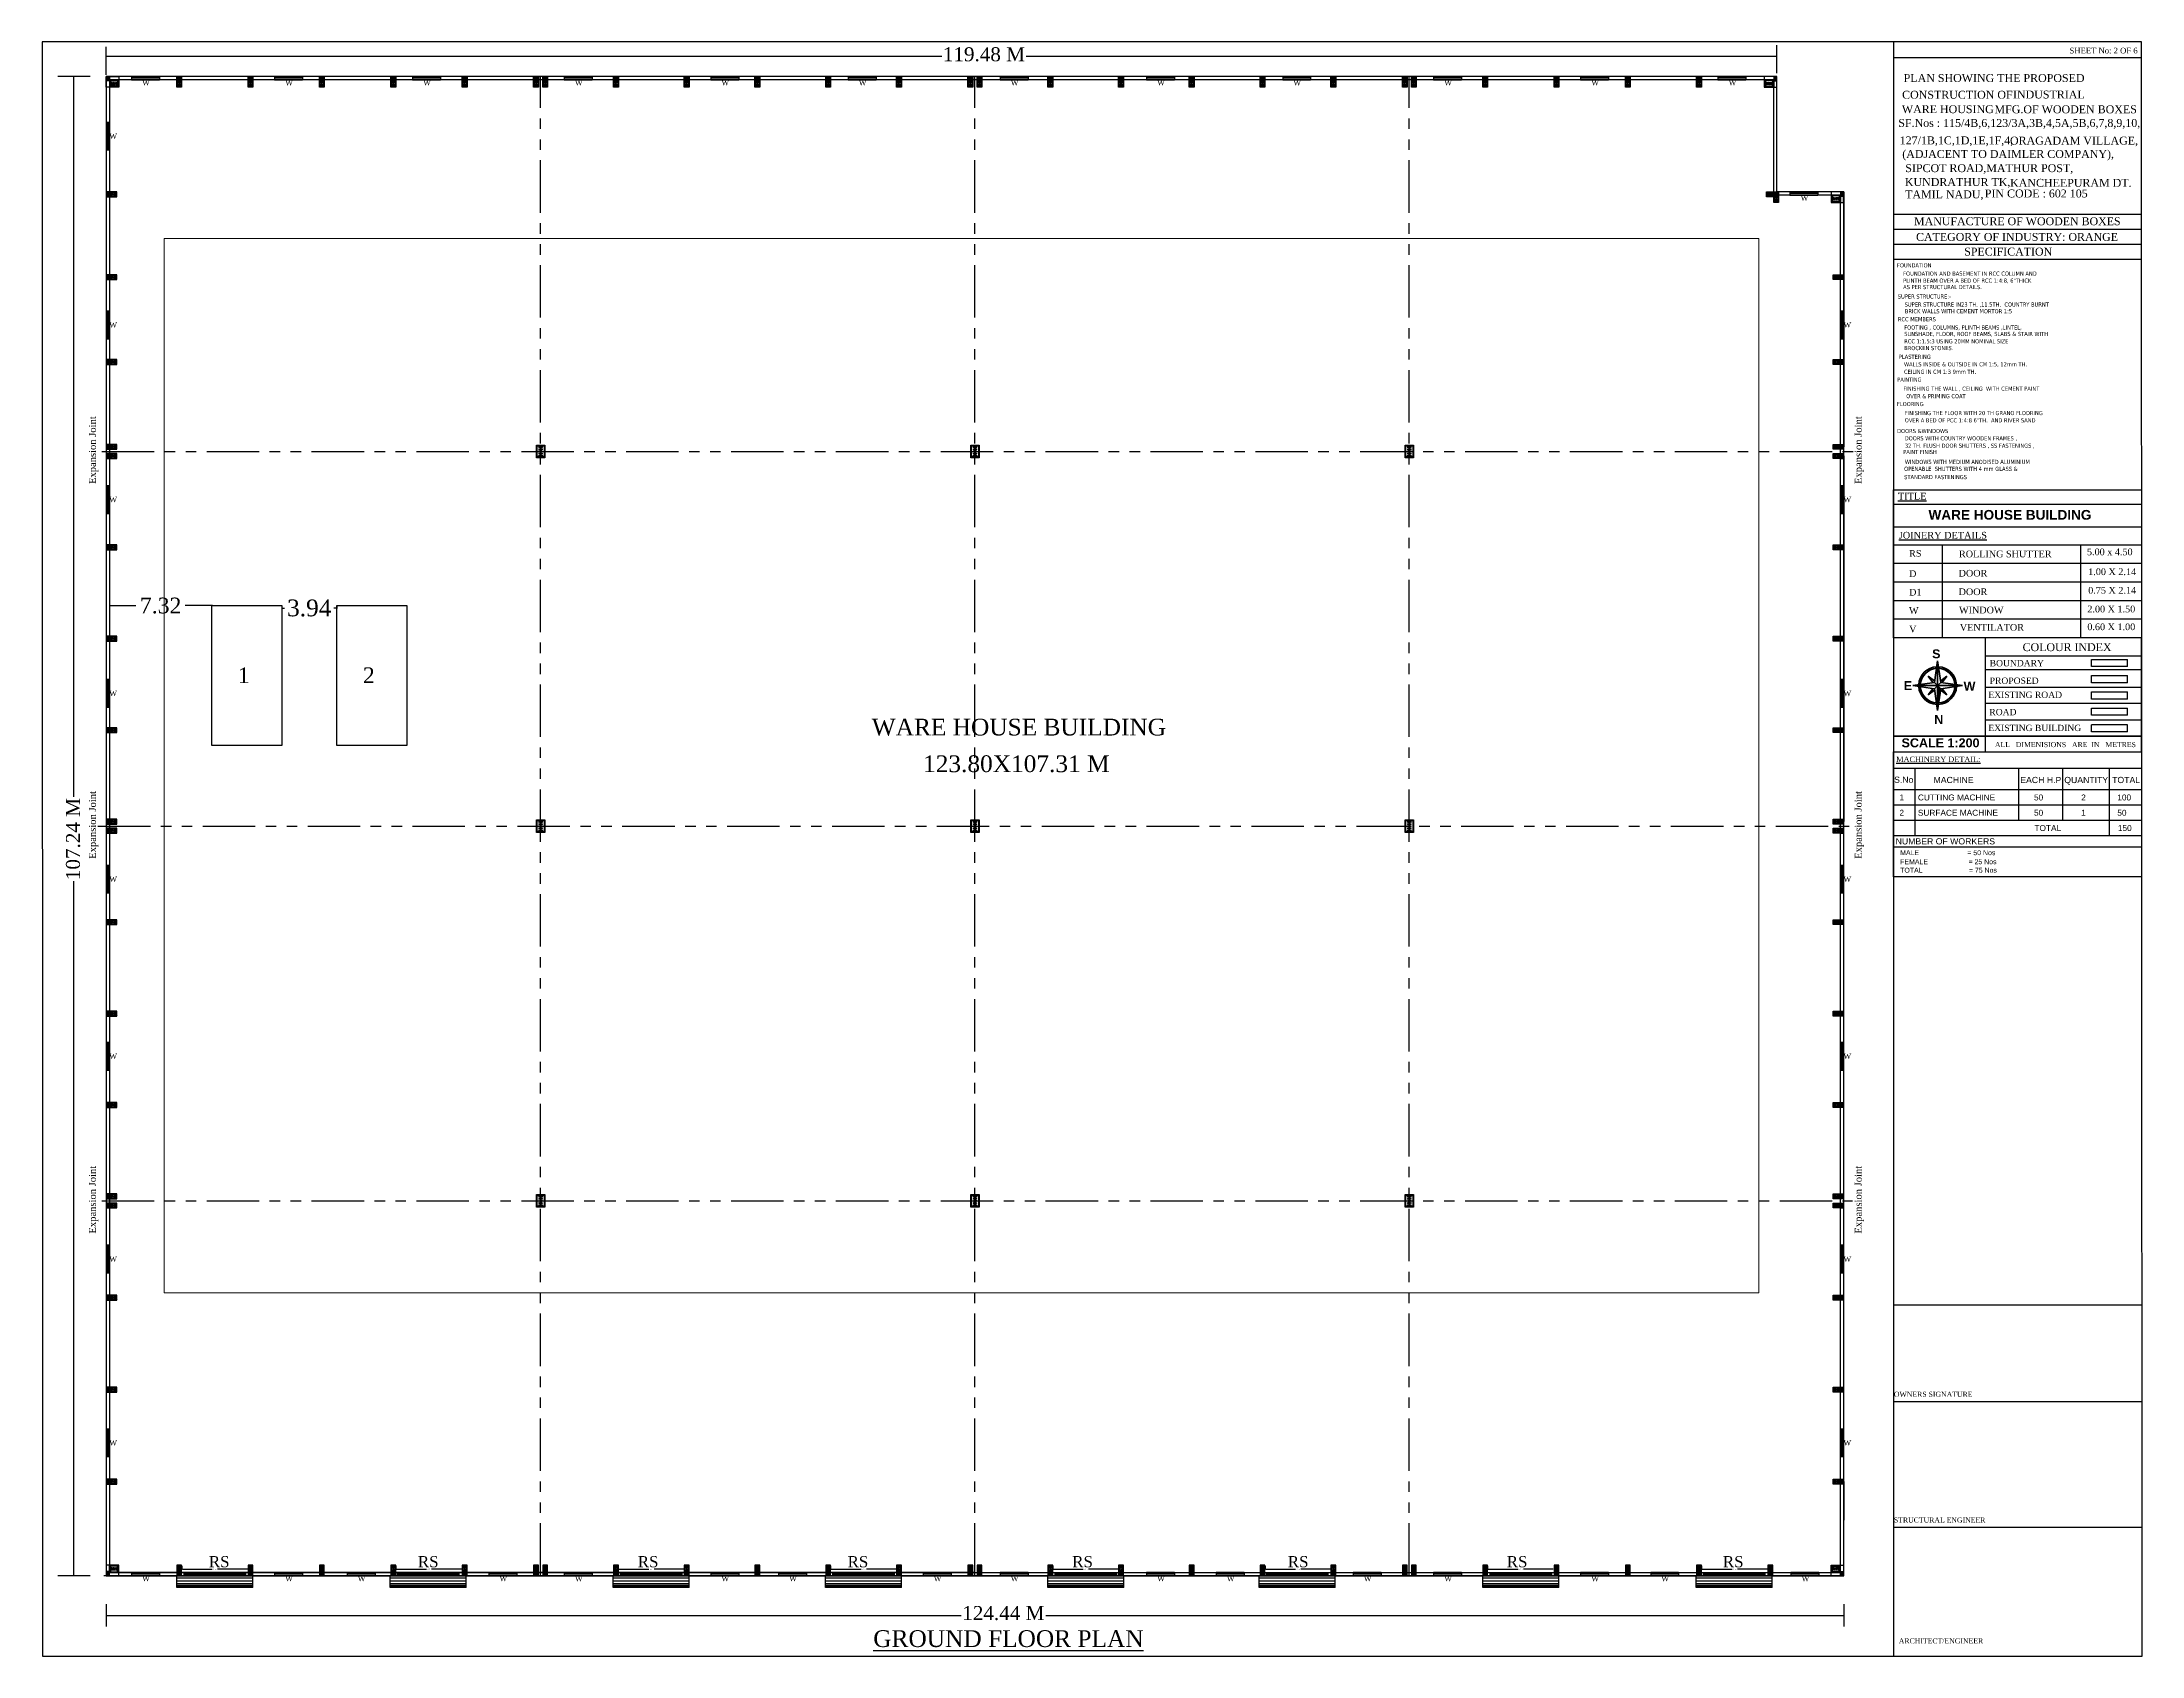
# Model space of a CAD drawing. Header units: metres. Extents: x 31037 to 31490, y -4422 to -3483.
# Drawn here: x 31162.7 to 31312.9, y -4355.8 to -4240.3 of the extents above; entities that cross this region are included whole.
import ezdxf
from ezdxf.enums import TextEntityAlignment as Align

# ---------------------------------------------------------------- set-up
doc = ezdxf.new("R2010")
doc.units = ezdxf.units.M
doc.header["$LTSCALE"] = 30
doc.header["$MEASUREMENT"] = 0
doc.header["$PDMODE"] = 34
for name, pattern in [('DASHDOT', [1, 0.5, -0.25, 0, -0.25]), ('DASHED2', [0.375, 0.25, -0.125]), ('PHANTOM2', [1.25, 0.625, -0.125, 0.125, -0.125, 0.125, -0.125])]:
    doc.linetypes.add(name, pattern=pattern)
doc.layers.get('0').update_dxf_attribs({"color": 30, "lineweight": 40})
for name, color, linetype, lineweight in [('32', 1, 'Continuous', 18), ('DIM', 5, 'Continuous', 25), ('HAT', 8, 'Continuous', 18), ('JSC-4D-Bolt', 240, 'Continuous', 18), ('JSC-K-Text 2', 7, 'Continuous', 20), ('JSC-L-Text 3', 7, 'Continuous', 20), ('Layer3', 7, 'DASHED2', 25), ('ROAD', 7, 'Continuous', 30), ('TEXT', 11, 'Continuous', 30), ('WINDOW', 3, 'Continuous', 30)]:
    doc.layers.add(name, color=color, linetype=linetype, lineweight=lineweight)
for name, color, linetype in [('BLK_1_FLR_0_BLT_UP_AREA', 1, 'Continuous'), ('BLK_1_FLR_0_CARPET_AREA', 10, 'Continuous'), ('BLK_1_FLR_0_EXIT_WIDTH_DOOR', 2, 'Continuous'), ('JSC-15O-Stiffener Plate', 4, 'Continuous'), ('JSC-A-Column', 7, 'Continuous'), ('JSC-G-Grid Line', 250, 'DASHDOT'), ('JSC-H-Dimension', 251, 'Continuous'), ('JSC-U-Steel', 21, 'Continuous'), ('LE', 3, 'Continuous'), ('txt', 75, 'Continuous'), ('WORKSHOP_AREA', 1, 'Continuous')]:
    doc.layers.add(name, color=color, linetype=linetype)
doc.styles.add('15', font='times.ttf', dxfattribs={"width": 0.9, "height": 1.5})
doc.styles.add('DIM', font='times.ttf')
doc.styles.add('JSC-Tahoma', font='tahoma.ttf')
doc.styles.add('off_name', font='arialbd.ttf')
doc.styles.add('RAM', font='dutchi.ttf')
doc.styles.add('ROMANC', font='times.ttf')
doc.styles.add('ROMANTICITALIC', font='romantic.ttf')
doc.styles.get("Standard").update_dxf_attribs({"font": 'times.ttf', "height": 0.05})
doc.styles.add('style2', font='arial.ttf')
doc.styles.add('tnr', font='times.ttf')
doc.dimstyles.new('Standard$0', dxfattribs={"dimtxt": 0.08, "dimasz": 0.05, "dimexe": 0.02, "dimexo": 0.05, "dimgap": 0.09, "dimtad": 0, "dimtih": 1, "dimtoh": 1, "dimzin": 0, "dimdsep": 46, "dimtxsty": 'Standard', "dimcen": 0.09, "dimclrd": 7, "dimclre": 7, "dimclrt": 7, "dimadec": 0, "dimazin": 0, "dimtfac": 1, "dimtofl": 0, "dimtmove": 0, "dimatfit": 3, "dimfxl": 0, "dimtolj": 1, "dimtzin": 0, "dimarcsym": 0})

# ---------------------------------------------------------------- blocks, each defined once
blk = doc.blocks.new('rrrr')
at = {"layer": 'HAT'}
blk.add_hatch(color=256, dxfattribs=at).paths.add_polyline_path([(13592.14, -5462.2), (13592.14, -5461.9), (13591.91, -5461.9), (13591.91, -5462.2)])
at = {"layer": 'JSC-15O-Stiffener Plate', "ltscale": 0.2}
blk.add_lwpolyline([(13592.19, -5462.19), (13592.76, -5462.19), (13592.76, -5462.59), (13592.19, -5462.59)], close=True, dxfattribs=at)
at = {"layer": 'JSC-4D-Bolt', "ltscale": 0.2}
for points in [[(13592.26, -5462.32), (13592.28, -5462.34), (13592.3, -5462.34), (13592.32, -5462.32), (13592.3, -5462.3), (13592.28, -5462.3)], [(13592.26, -5462.32), (13592.28, -5462.34), (13592.3, -5462.34), (13592.32, -5462.32), (13592.3, -5462.3), (13592.28, -5462.3)], [(13592.26, -5462.47), (13592.28, -5462.45), (13592.3, -5462.45), (13592.32, -5462.47), (13592.3, -5462.49), (13592.28, -5462.49)], [(13592.26, -5462.47), (13592.28, -5462.45), (13592.3, -5462.45), (13592.32, -5462.47), (13592.3, -5462.49), (13592.28, -5462.49)], [(13592.39, -5462.32), (13592.4, -5462.34), (13592.43, -5462.34), (13592.44, -5462.32), (13592.43, -5462.3), (13592.4, -5462.3)], [(13592.39, -5462.32), (13592.4, -5462.34), (13592.43, -5462.34), (13592.44, -5462.32), (13592.43, -5462.3), (13592.4, -5462.3)], [(13592.39, -5462.47), (13592.4, -5462.45), (13592.43, -5462.45), (13592.44, -5462.47), (13592.43, -5462.49), (13592.4, -5462.49)], [(13592.39, -5462.47), (13592.4, -5462.45), (13592.43, -5462.45), (13592.44, -5462.47), (13592.43, -5462.49), (13592.4, -5462.49)], [(13592.51, -5462.32), (13592.52, -5462.34), (13592.55, -5462.34), (13592.56, -5462.32), (13592.55, -5462.3), (13592.52, -5462.3)], [(13592.51, -5462.32), (13592.52, -5462.34), (13592.55, -5462.34), (13592.56, -5462.32), (13592.55, -5462.3), (13592.52, -5462.3)], [(13592.51, -5462.47), (13592.52, -5462.45), (13592.55, -5462.45), (13592.56, -5462.47), (13592.55, -5462.49), (13592.52, -5462.49)], [(13592.51, -5462.47), (13592.52, -5462.45), (13592.55, -5462.45), (13592.56, -5462.47), (13592.55, -5462.49), (13592.52, -5462.49)], [(13592.63, -5462.32), (13592.65, -5462.34), (13592.67, -5462.34), (13592.69, -5462.32), (13592.67, -5462.3), (13592.65, -5462.3)], [(13592.63, -5462.32), (13592.65, -5462.34), (13592.67, -5462.34), (13592.69, -5462.32), (13592.67, -5462.3), (13592.65, -5462.3)], [(13592.63, -5462.47), (13592.65, -5462.45), (13592.67, -5462.45), (13592.69, -5462.47), (13592.67, -5462.49), (13592.65, -5462.49)], [(13592.63, -5462.47), (13592.65, -5462.45), (13592.67, -5462.45), (13592.69, -5462.47), (13592.67, -5462.49), (13592.65, -5462.49)]]:
    blk.add_lwpolyline(points, close=True, dxfattribs=at)
for centre, radius in [((13592.29, -5462.32), 0.0277), ((13592.29, -5462.32), 0.0277), ((13592.29, -5462.47), 0.0277), ((13592.29, -5462.47), 0.0277), ((13592.29, -5462.32), 0.015), ((13592.29, -5462.32), 0.015), ((13592.29, -5462.47), 0.015), ((13592.29, -5462.47), 0.015), ((13592.41, -5462.32), 0.0277), ((13592.41, -5462.32), 0.0277), ((13592.41, -5462.47), 0.0277), ((13592.41, -5462.47), 0.0277), ((13592.41, -5462.32), 0.015), ((13592.41, -5462.32), 0.015), ((13592.41, -5462.47), 0.015), ((13592.41, -5462.47), 0.015), ((13592.53, -5462.32), 0.0277), ((13592.53, -5462.32), 0.0277), ((13592.53, -5462.47), 0.0277), ((13592.53, -5462.47), 0.0277), ((13592.53, -5462.32), 0.015), ((13592.53, -5462.32), 0.015), ((13592.53, -5462.47), 0.015), ((13592.53, -5462.47), 0.015), ((13592.66, -5462.32), 0.0277), ((13592.66, -5462.32), 0.0277), ((13592.66, -5462.47), 0.0277), ((13592.66, -5462.47), 0.0277), ((13592.66, -5462.32), 0.015), ((13592.66, -5462.32), 0.015), ((13592.66, -5462.47), 0.015), ((13592.66, -5462.47), 0.015)]:
    blk.add_circle(centre, radius, dxfattribs=at)
at = {"layer": 'JSC-A-Column', "ltscale": 1000}
for p, q in [((13592.19, -5462.19), (13592.14, -5462.14)), ((13592.81, -5462.14), (13592.14, -5462.14)), ((13592.14, -5462.14), (13592.14, -5462.65)), ((13592.76, -5462.19), (13592.81, -5462.14)), ((13592.19, -5462.59), (13592.14, -5462.65)), ((13592.76, -5462.59), (13592.81, -5462.65))]:
    blk.add_line(p, q, dxfattribs=at)
for points in [[(13591.91, -5461.9), (13592.81, -5461.9), (13592.81, -5462.65), (13591.91, -5462.65)], [(13591.91, -5461.9), (13592.14, -5461.9), (13592.14, -5462.2), (13591.91, -5462.2)]]:
    blk.add_lwpolyline(points, close=True, dxfattribs=at)
at = {"layer": 'JSC-G-Grid Line', "ltscale": 0.3}
for p, q in [((13592.25, -5462.32), (13592.33, -5462.32)), ((13592.25, -5462.47), (13592.33, -5462.47)), ((13592.29, -5462.28), (13592.29, -5462.36)), ((13592.29, -5462.51), (13592.29, -5462.43)), ((13592.38, -5462.32), (13592.45, -5462.32)), ((13592.38, -5462.47), (13592.45, -5462.47)), ((13592.41, -5462.28), (13592.41, -5462.36)), ((13592.41, -5462.51), (13592.41, -5462.43)), ((13592.5, -5462.32), (13592.57, -5462.32)), ((13592.5, -5462.47), (13592.57, -5462.47)), ((13592.53, -5462.28), (13592.53, -5462.36)), ((13592.53, -5462.51), (13592.53, -5462.43)), ((13592.62, -5462.32), (13592.7, -5462.32)), ((13592.62, -5462.47), (13592.7, -5462.47)), ((13592.66, -5462.28), (13592.66, -5462.36)), ((13592.66, -5462.51), (13592.66, -5462.43))]:
    blk.add_line(p, q, dxfattribs=at)
at = {"layer": 'JSC-U-Steel', "ltscale": 1000}
for points in [[(13592.22, -5462.22), (13592.22, -5462.57), (13592.21, -5462.57), (13592.21, -5462.22)], [(13592.72, -5462.4), (13592.22, -5462.4), (13592.22, -5462.39), (13592.72, -5462.39)], [(13592.72, -5462.22), (13592.72, -5462.57), (13592.74, -5462.57), (13592.74, -5462.22)]]:
    blk.add_lwpolyline(points, close=True, dxfattribs=at)
blk = doc.blocks.new('egetgere')
at = {"layer": 'HAT'}
blk.add_hatch(color=256, dxfattribs=at).paths.add_polyline_path([(13607.57, -5463.31), (13607.27, -5463.31), (13607.27, -5463.54), (13607.57, -5463.54)])
at = {"layer": 'JSC-15O-Stiffener Plate', "ltscale": 0.2}
blk.add_lwpolyline([(13607.29, -5463.59), (13607.29, -5464.01), (13607.54, -5464.01), (13607.54, -5463.59)], close=True, dxfattribs=at)
at = {"layer": 'JSC-4D-Bolt', "ltscale": 0.2}
for points in [[(13607.34, -5463.72), (13607.35, -5463.7), (13607.38, -5463.7), (13607.39, -5463.72), (13607.38, -5463.74), (13607.35, -5463.74)], [(13607.34, -5463.72), (13607.35, -5463.7), (13607.38, -5463.7), (13607.39, -5463.72), (13607.38, -5463.74), (13607.35, -5463.74)], [(13607.34, -5463.87), (13607.35, -5463.89), (13607.38, -5463.89), (13607.39, -5463.87), (13607.38, -5463.85), (13607.35, -5463.85)], [(13607.34, -5463.87), (13607.35, -5463.89), (13607.38, -5463.89), (13607.39, -5463.87), (13607.38, -5463.85), (13607.35, -5463.85)], [(13607.49, -5463.72), (13607.48, -5463.7), (13607.45, -5463.7), (13607.44, -5463.72), (13607.45, -5463.74), (13607.48, -5463.74)], [(13607.49, -5463.72), (13607.48, -5463.7), (13607.45, -5463.7), (13607.44, -5463.72), (13607.45, -5463.74), (13607.48, -5463.74)], [(13607.49, -5463.87), (13607.48, -5463.89), (13607.45, -5463.89), (13607.44, -5463.87), (13607.45, -5463.85), (13607.48, -5463.85)], [(13607.49, -5463.87), (13607.48, -5463.89), (13607.45, -5463.89), (13607.44, -5463.87), (13607.45, -5463.85), (13607.48, -5463.85)]]:
    blk.add_lwpolyline(points, close=True, dxfattribs=at)
for centre, radius in [((13607.37, -5463.72), 0.0222), ((13607.37, -5463.72), 0.0222), ((13607.37, -5463.87), 0.0222), ((13607.37, -5463.87), 0.0222), ((13607.37, -5463.72), 0.012), ((13607.37, -5463.72), 0.012), ((13607.37, -5463.87), 0.012), ((13607.37, -5463.87), 0.012), ((13607.47, -5463.72), 0.0222), ((13607.47, -5463.72), 0.0222), ((13607.47, -5463.87), 0.0222), ((13607.47, -5463.87), 0.0222), ((13607.47, -5463.72), 0.012), ((13607.47, -5463.72), 0.012), ((13607.47, -5463.87), 0.012), ((13607.47, -5463.87), 0.012)]:
    blk.add_circle(centre, radius, dxfattribs=at)
at = {"layer": 'JSC-A-Column', "ltscale": 1000}
for p, q in [((13607.29, -5463.59), (13607.24, -5463.54)), ((13607.59, -5463.54), (13607.24, -5463.54)), ((13607.54, -5463.59), (13607.59, -5463.54)), ((13607.29, -5464.01), (13607.24, -5464.06)), ((13607.54, -5464.01), (13607.59, -5464.06))]:
    blk.add_line(p, q, dxfattribs=at)
for points in [[(13607.24, -5463.31), (13607.24, -5464.06), (13607.59, -5464.06), (13607.59, -5463.31)], [(13607.27, -5463.31), (13607.27, -5463.54), (13607.57, -5463.54), (13607.57, -5463.31)]]:
    blk.add_lwpolyline(points, close=True, dxfattribs=at)
at = {"layer": 'JSC-G-Grid Line', "ltscale": 0.05}
for p, q in [((13607.33, -5463.72), (13607.4, -5463.72)), ((13607.33, -5463.87), (13607.4, -5463.87)), ((13607.5, -5463.72), (13607.43, -5463.72)), ((13607.5, -5463.87), (13607.43, -5463.87))]:
    blk.add_line(p, q, dxfattribs=at)
at = {"layer": 'JSC-G-Grid Line', "ltscale": 0.3}
for p, q in [((13607.37, -5463.75), (13607.37, -5463.69)), ((13607.37, -5463.84), (13607.37, -5463.9)), ((13607.47, -5463.75), (13607.47, -5463.69)), ((13607.47, -5463.84), (13607.47, -5463.9))]:
    blk.add_line(p, q, dxfattribs=at)
at = {"layer": 'JSC-U-Steel', "ltscale": 1000}
for points in [[(13607.51, -5463.65), (13607.33, -5463.65), (13607.33, -5463.64), (13607.51, -5463.64)], [(13607.51, -5463.95), (13607.33, -5463.95), (13607.33, -5463.96), (13607.51, -5463.96)], [(13607.41, -5463.65), (13607.41, -5463.95), (13607.42, -5463.95), (13607.42, -5463.65)]]:
    blk.add_lwpolyline(points, close=True, dxfattribs=at)
blk = doc.blocks.new('P6')
at = {"layer": 'JSC-15O-Stiffener Plate', "ltscale": 0.2}
for p, q in [((4912433, -1046048), (4912383, -1045998)), ((4912933, -1046048), (4912983, -1045998)), ((4912433, -1046848), (4912383, -1046898))]:
    blk.add_line(p, q, dxfattribs=at)
blk.add_lwpolyline([(4912433, -1046048), (4912433, -1046848), (4912933, -1046848), (4912933, -1046048)], close=True, dxfattribs=at)
at = {"layer": 'JSC-4D-Bolt', "ltscale": 0.2}
for points in [[(4912583, -1046121), (4912607, -1046134), (4912607, -1046162), (4912583, -1046176), (4912559, -1046162), (4912559, -1046134)], [(4912583, -1046121), (4912607, -1046134), (4912607, -1046162), (4912583, -1046176), (4912559, -1046162), (4912559, -1046134)], [(4912583, -1046271), (4912607, -1046284), (4912607, -1046312), (4912583, -1046326), (4912559, -1046312), (4912559, -1046284)], [(4912583, -1046271), (4912607, -1046284), (4912607, -1046312), (4912583, -1046326), (4912559, -1046312), (4912559, -1046284)], [(4912583, -1046421), (4912607, -1046434), (4912607, -1046462), (4912583, -1046476), (4912559, -1046462), (4912559, -1046434)], [(4912583, -1046421), (4912607, -1046434), (4912607, -1046462), (4912583, -1046476), (4912559, -1046462), (4912559, -1046434)], [(4912583, -1046571), (4912607, -1046584), (4912607, -1046612), (4912583, -1046626), (4912559, -1046612), (4912559, -1046584)], [(4912583, -1046571), (4912607, -1046584), (4912607, -1046612), (4912583, -1046626), (4912559, -1046612), (4912559, -1046584)], [(4912583, -1046721), (4912607, -1046734), (4912607, -1046762), (4912583, -1046776), (4912559, -1046762), (4912559, -1046734)], [(4912583, -1046721), (4912607, -1046734), (4912607, -1046762), (4912583, -1046776), (4912559, -1046762), (4912559, -1046734)], [(4912783, -1046121), (4912759, -1046134), (4912759, -1046162), (4912783, -1046176), (4912807, -1046162), (4912807, -1046134)], [(4912783, -1046121), (4912759, -1046134), (4912759, -1046162), (4912783, -1046176), (4912807, -1046162), (4912807, -1046134)], [(4912783, -1046271), (4912759, -1046284), (4912759, -1046312), (4912783, -1046326), (4912807, -1046312), (4912807, -1046284)], [(4912783, -1046271), (4912759, -1046284), (4912759, -1046312), (4912783, -1046326), (4912807, -1046312), (4912807, -1046284)], [(4912783, -1046421), (4912759, -1046434), (4912759, -1046462), (4912783, -1046476), (4912807, -1046462), (4912807, -1046434)], [(4912783, -1046421), (4912759, -1046434), (4912759, -1046462), (4912783, -1046476), (4912807, -1046462), (4912807, -1046434)], [(4912783, -1046571), (4912759, -1046584), (4912759, -1046612), (4912783, -1046626), (4912807, -1046612), (4912807, -1046584)], [(4912783, -1046571), (4912759, -1046584), (4912759, -1046612), (4912783, -1046626), (4912807, -1046612), (4912807, -1046584)], [(4912783, -1046721), (4912759, -1046734), (4912759, -1046762), (4912783, -1046776), (4912807, -1046762), (4912807, -1046734)], [(4912783, -1046721), (4912759, -1046734), (4912759, -1046762), (4912783, -1046776), (4912807, -1046762), (4912807, -1046734)]]:
    blk.add_lwpolyline(points, close=True, dxfattribs=at)
for centre, radius in [((4912583, -1046148), 27.7), ((4912583, -1046148), 27.7), ((4912583, -1046298), 27.7), ((4912583, -1046298), 27.7), ((4912583, -1046448), 27.7), ((4912583, -1046448), 27.7), ((4912583, -1046598), 27.7), ((4912583, -1046598), 27.7), ((4912583, -1046748), 27.7), ((4912583, -1046748), 27.7), ((4912583, -1046148), 15), ((4912583, -1046148), 15), ((4912583, -1046298), 15), ((4912583, -1046298), 15), ((4912583, -1046448), 15), ((4912583, -1046448), 15), ((4912583, -1046598), 15), ((4912583, -1046598), 15), ((4912583, -1046748), 15), ((4912583, -1046748), 15), ((4912783, -1046148), 27.7), ((4912783, -1046148), 27.7), ((4912783, -1046298), 27.7), ((4912783, -1046298), 27.7), ((4912783, -1046448), 27.7), ((4912783, -1046448), 27.7), ((4912783, -1046598), 27.7), ((4912783, -1046598), 27.7), ((4912783, -1046748), 27.7), ((4912783, -1046748), 27.7), ((4912783, -1046148), 15), ((4912783, -1046148), 15), ((4912783, -1046298), 15), ((4912783, -1046298), 15), ((4912783, -1046448), 15), ((4912783, -1046448), 15), ((4912783, -1046598), 15), ((4912783, -1046598), 15), ((4912783, -1046748), 15), ((4912783, -1046748), 15)]:
    blk.add_circle(centre, radius, dxfattribs=at)
at = {"layer": 'JSC-A-Column', "ltscale": 1000}
blk.add_lwpolyline([(4912383, -1045998), (4912383, -1046898), (4912983, -1046898), (4912983, -1045998)], close=True, dxfattribs=at)
at = {"layer": 'JSC-G-Grid Line', "ltscale": 0.3}
for p, q in [((4912547, -1046148), (4912620, -1046148)), ((4912547, -1046298), (4912620, -1046298)), ((4912547, -1046448), (4912620, -1046448)), ((4912547, -1046598), (4912620, -1046598)), ((4912547, -1046748), (4912620, -1046748)), ((4912583, -1046185), (4912583, -1046112)), ((4912583, -1046335), (4912583, -1046262)), ((4912583, -1046485), (4912583, -1046412)), ((4912583, -1046635), (4912583, -1046562)), ((4912584, -1046785), (4912584, -1046712)), ((4912819, -1046148), (4912746, -1046148)), ((4912819, -1046298), (4912746, -1046298)), ((4912819, -1046448), (4912746, -1046448)), ((4912819, -1046598), (4912746, -1046598)), ((4912819, -1046748), (4912746, -1046748)), ((4912783, -1046185), (4912783, -1046112)), ((4912783, -1046335), (4912783, -1046262)), ((4912783, -1046485), (4912783, -1046412)), ((4912783, -1046635), (4912783, -1046562)), ((4912783, -1046785), (4912783, -1046712))]:
    blk.add_line(p, q, dxfattribs=at)
at = {"layer": 'JSC-U-Steel', "ltscale": 1000}
blk.add_line((4912933, -1046848), (4912983, -1046898), dxfattribs=at)
for points in [[(4912468, -1046073), (4912898, -1046073), (4912898, -1046053), (4912468, -1046053)], [(4912468, -1046823), (4912898, -1046823), (4912898, -1046843), (4912468, -1046843)], [(4912676, -1046073), (4912676, -1046823), (4912690, -1046823), (4912690, -1046073)]]:
    blk.add_lwpolyline(points, close=True, dxfattribs=at)
blk = doc.blocks.new('NORTH')
blk.add_hatch(color=3).paths.add_polyline_path([(-166, -166), (0, 0), (-1325, 0)])
for p, q in [((-166, 166), (0, 1325)), ((0, 0), (0, 1325)), ((0, 1325), (166, 166)), ((-1325, 0), (-166, 166)), ((-1325, 0), (0, 0)), ((-249, 166), (-497, 497)), ((-497, 497), (-166, 248)), ((0, 0), (-166, 166)), ((0, 0), (-166, -166)), ((166, 166), (0, 0)), ((0, 0), (1325, 0)), ((0, -1325), (0, 0)), ((166, -166), (0, 0)), ((166, 249), (497, 497)), ((166, 166), (1325, 0)), ((1325, 0), (166, -166)), ((497, 497), (248, 166)), ((-166, -166), (-1325, 0)), ((-497, -497), (-248, -166)), ((-166, -249), (-497, -497)), ((0, -1325), (-166, -166)), ((166, -166), (0, -1325)), ((497, -497), (166, -248)), ((249, -166), (497, -497))]:
    blk.add_line(p, q)
at = {"extrusion": (0, 0, -1)}
for major_axis, start_param, end_param in [((0, 1008), -1.5259513, -0.0455322), ((0, 926), -1.5092488, -0.0622454), ((0, 1008), 0.0448214, 1.5252405), ((0, 926), 0.0615121, 1.5085156), ((0, 1008), 3.1864288, 4.6668479), ((0, 926), 3.2031392, 4.6501427), ((0, 1008), 1.6156273, 3.0960464), ((0, 926), 1.6323287, 3.0793322)]:
    blk.add_ellipse((0, 0), major_axis=major_axis, ratio=1, start_param=start_param, end_param=end_param, dxfattribs=at)
blk = doc.blocks.new('*D103')
at = {"layer": 'BLK_1_FLR_0_EXIT_WIDTH_DOOR', "color": 2, "lineweight": -2}
for p, q in [((31172.71, -4349.31), (31172.71, -4349.57)), ((31172.76, -4349.55), (31174.89, -4349.55)), ((31177.41, -4349.55), (31175.27, -4349.55)), ((31177.46, -4349.31), (31177.46, -4349.57))]:
    blk.add_line(p, q, dxfattribs=at)
at = {"layer": 'BLK_1_FLR_0_EXIT_WIDTH_DOOR', "color": 2, "lineweight": 30}
for points in [[(31172.76, -4349.55), (31172.76, -4349.56), (31172.71, -4349.55)], [(31177.41, -4349.55), (31177.41, -4349.56), (31177.46, -4349.55)]]:
    blk.add_solid(points, dxfattribs=at)
at = {"layer": 'Defpoints', "color": 0, "lineweight": 30}
for p in [(31172.71, -4349.26, 0), (31177.46, -4349.26, 0), (31177.46, -4349.55)]:
    blk.add_point(p, dxfattribs=at)
at = {"layer": 'BLK_1_FLR_0_EXIT_WIDTH_DOOR', "color": 2, "lineweight": 25, "insert": (31175.08, -4349.55), "char_height": 0.08, "attachment_point": 5}
blk.add_mtext('\\A1;4.75', dxfattribs=at)
blk = doc.blocks.new('*D104')
at = {"layer": 'BLK_1_FLR_0_EXIT_WIDTH_DOOR', "color": 2, "lineweight": -2}
for p, q in [((31188.02, -4349.31), (31188.02, -4349.57)), ((31188.07, -4349.55), (31190.21, -4349.55)), ((31192.72, -4349.55), (31190.58, -4349.55)), ((31192.77, -4349.31), (31192.77, -4349.57))]:
    blk.add_line(p, q, dxfattribs=at)
at = {"layer": 'BLK_1_FLR_0_EXIT_WIDTH_DOOR', "color": 2, "lineweight": 30}
for points in [[(31188.07, -4349.55), (31188.07, -4349.56), (31188.02, -4349.55)], [(31192.72, -4349.55), (31192.72, -4349.56), (31192.77, -4349.55)]]:
    blk.add_solid(points, dxfattribs=at)
at = {"layer": 'Defpoints', "color": 0, "lineweight": 30}
for p in [(31188.02, -4349.26, 0), (31192.77, -4349.26, 0), (31192.77, -4349.55)]:
    blk.add_point(p, dxfattribs=at)
at = {"layer": 'BLK_1_FLR_0_EXIT_WIDTH_DOOR', "color": 2, "lineweight": 25, "insert": (31190.4, -4349.55), "char_height": 0.08, "attachment_point": 5}
blk.add_mtext('\\A1;4.75', dxfattribs=at)
blk = doc.blocks.new('*D105')
at = {"layer": 'BLK_1_FLR_0_EXIT_WIDTH_DOOR', "color": 2, "lineweight": -2}
for p, q in [((31203.94, -4349.31), (31203.94, -4349.57)), ((31203.99, -4349.55), (31206.13, -4349.55)), ((31208.64, -4349.55), (31206.51, -4349.55)), ((31208.69, -4349.31), (31208.69, -4349.57))]:
    blk.add_line(p, q, dxfattribs=at)
at = {"layer": 'BLK_1_FLR_0_EXIT_WIDTH_DOOR', "color": 2, "lineweight": 30}
for points in [[(31203.99, -4349.55), (31203.99, -4349.56), (31203.94, -4349.55)], [(31208.64, -4349.55), (31208.64, -4349.56), (31208.69, -4349.55)]]:
    blk.add_solid(points, dxfattribs=at)
at = {"layer": 'Defpoints', "color": 0, "lineweight": 30}
for p in [(31203.94, -4349.26, 0), (31208.69, -4349.26, 0), (31208.69, -4349.55)]:
    blk.add_point(p, dxfattribs=at)
at = {"layer": 'BLK_1_FLR_0_EXIT_WIDTH_DOOR', "color": 2, "lineweight": 25, "insert": (31206.32, -4349.55), "char_height": 0.08, "attachment_point": 5}
blk.add_mtext('\\A1;4.75', dxfattribs=at)
blk = doc.blocks.new('*D106')
at = {"layer": 'BLK_1_FLR_0_EXIT_WIDTH_DOOR', "color": 2, "lineweight": -2}
for p, q in [((31219.12, -4349.31), (31219.12, -4349.57)), ((31219.17, -4349.55), (31221.31, -4349.55)), ((31223.82, -4349.55), (31221.69, -4349.55)), ((31223.87, -4349.31), (31223.87, -4349.57))]:
    blk.add_line(p, q, dxfattribs=at)
at = {"layer": 'BLK_1_FLR_0_EXIT_WIDTH_DOOR', "color": 2, "lineweight": 30}
for points in [[(31219.17, -4349.55), (31219.17, -4349.56), (31219.12, -4349.55)], [(31223.82, -4349.55), (31223.82, -4349.56), (31223.87, -4349.55)]]:
    blk.add_solid(points, dxfattribs=at)
at = {"layer": 'Defpoints', "color": 0, "lineweight": 30}
for p in [(31219.12, -4349.26, 0), (31223.87, -4349.26, 0), (31223.87, -4349.55)]:
    blk.add_point(p, dxfattribs=at)
at = {"layer": 'BLK_1_FLR_0_EXIT_WIDTH_DOOR', "color": 2, "lineweight": 25, "insert": (31221.5, -4349.55), "char_height": 0.08, "attachment_point": 5}
blk.add_mtext('\\A1;4.75', dxfattribs=at)
blk = doc.blocks.new('*D107')
at = {"layer": 'BLK_1_FLR_0_EXIT_WIDTH_DOOR', "color": 2, "lineweight": -2}
for p, q in [((31235.01, -4349.31), (31235.01, -4349.57)), ((31235.06, -4349.55), (31237.19, -4349.55)), ((31239.71, -4349.55), (31237.57, -4349.55)), ((31239.76, -4349.31), (31239.76, -4349.57))]:
    blk.add_line(p, q, dxfattribs=at)
at = {"layer": 'BLK_1_FLR_0_EXIT_WIDTH_DOOR', "color": 2, "lineweight": 30}
for points in [[(31235.06, -4349.55), (31235.06, -4349.56), (31235.01, -4349.55)], [(31239.71, -4349.55), (31239.71, -4349.56), (31239.76, -4349.55)]]:
    blk.add_solid(points, dxfattribs=at)
at = {"layer": 'Defpoints', "color": 0, "lineweight": 30}
for p in [(31235.01, -4349.26, 0), (31239.76, -4349.26, 0), (31239.76, -4349.55)]:
    blk.add_point(p, dxfattribs=at)
at = {"layer": 'BLK_1_FLR_0_EXIT_WIDTH_DOOR', "color": 2, "lineweight": 25, "insert": (31237.38, -4349.55), "char_height": 0.08, "attachment_point": 5}
blk.add_mtext('\\A1;4.75', dxfattribs=at)
blk = doc.blocks.new('*D108')
at = {"layer": 'BLK_1_FLR_0_EXIT_WIDTH_DOOR', "color": 2, "lineweight": -2}
for p, q in [((31250.19, -4349.31), (31250.19, -4349.57)), ((31250.24, -4349.55), (31252.37, -4349.55)), ((31254.89, -4349.55), (31252.75, -4349.55)), ((31254.94, -4349.31), (31254.94, -4349.57))]:
    blk.add_line(p, q, dxfattribs=at)
at = {"layer": 'BLK_1_FLR_0_EXIT_WIDTH_DOOR', "color": 2, "lineweight": 30}
for points in [[(31250.24, -4349.55), (31250.24, -4349.56), (31250.19, -4349.55)], [(31254.89, -4349.55), (31254.89, -4349.56), (31254.94, -4349.55)]]:
    blk.add_solid(points, dxfattribs=at)
at = {"layer": 'Defpoints', "color": 0, "lineweight": 30}
for p in [(31250.19, -4349.26, 0), (31254.94, -4349.26, 0), (31254.94, -4349.55)]:
    blk.add_point(p, dxfattribs=at)
at = {"layer": 'BLK_1_FLR_0_EXIT_WIDTH_DOOR', "color": 2, "lineweight": 25, "insert": (31252.56, -4349.55), "char_height": 0.08, "attachment_point": 5}
blk.add_mtext('\\A1;4.75', dxfattribs=at)
blk = doc.blocks.new('*D109')
at = {"layer": 'BLK_1_FLR_0_EXIT_WIDTH_DOOR', "color": 2, "lineweight": -2}
for p, q in [((31266.11, -4349.31), (31266.11, -4349.57)), ((31266.16, -4349.55), (31268.3, -4349.55)), ((31270.81, -4349.55), (31268.68, -4349.55)), ((31270.86, -4349.31), (31270.86, -4349.57))]:
    blk.add_line(p, q, dxfattribs=at)
at = {"layer": 'BLK_1_FLR_0_EXIT_WIDTH_DOOR', "color": 2, "lineweight": 30}
for points in [[(31266.16, -4349.55), (31266.16, -4349.56), (31266.11, -4349.55)], [(31270.81, -4349.55), (31270.81, -4349.56), (31270.86, -4349.55)]]:
    blk.add_solid(points, dxfattribs=at)
at = {"layer": 'Defpoints', "color": 0, "lineweight": 30}
for p in [(31266.11, -4349.26, 0), (31270.86, -4349.26, 0), (31270.86, -4349.55)]:
    blk.add_point(p, dxfattribs=at)
at = {"layer": 'BLK_1_FLR_0_EXIT_WIDTH_DOOR', "color": 2, "lineweight": 25, "insert": (31268.49, -4349.55), "char_height": 0.08, "attachment_point": 5}
blk.add_mtext('\\A1;4.75', dxfattribs=at)
blk = doc.blocks.new('*D110')
at = {"layer": 'BLK_1_FLR_0_EXIT_WIDTH_DOOR', "color": 2, "lineweight": -2}
for p, q in [((31281.41, -4349.31), (31281.41, -4349.57)), ((31281.46, -4349.55), (31283.6, -4349.55)), ((31286.11, -4349.55), (31283.98, -4349.55)), ((31286.16, -4349.31), (31286.16, -4349.57))]:
    blk.add_line(p, q, dxfattribs=at)
at = {"layer": 'BLK_1_FLR_0_EXIT_WIDTH_DOOR', "color": 2, "lineweight": 30}
for points in [[(31281.46, -4349.55), (31281.46, -4349.56), (31281.41, -4349.55)], [(31286.11, -4349.55), (31286.11, -4349.56), (31286.16, -4349.55)]]:
    blk.add_solid(points, dxfattribs=at)
at = {"layer": 'Defpoints', "color": 0, "lineweight": 30}
for p in [(31281.41, -4349.26, 0), (31286.16, -4349.26, 0), (31286.16, -4349.55)]:
    blk.add_point(p, dxfattribs=at)
at = {"layer": 'BLK_1_FLR_0_EXIT_WIDTH_DOOR', "color": 2, "lineweight": 25, "insert": (31283.79, -4349.55), "char_height": 0.08, "attachment_point": 5}
blk.add_mtext('\\A1;4.75', dxfattribs=at)

msp = doc.modelspace()

# ---------------------------------------------------------------- linework, layer by layer
at = {"color": 0, "lineweight": 25}
for p, q in [((31312.88397, -4241.42199), (31295.13031, -4241.42199)), ((31169.12151, -4242.77481, -0.00037), (31169.12151, -4243.00481, -0.00037)), ((31171.12151, -4242.77481, -0.00037), (31171.12151, -4243.00481, -0.00037)), ((31179.3541, -4242.77481, -0.00037), (31179.3541, -4243.00481, -0.00037)), ((31181.3541, -4242.77481, -0.00037), (31181.3541, -4243.00481, -0.00037)), ((31189.22302, -4242.77481, -0.00037), (31189.22302, -4243.00481, -0.00037)), ((31191.22302, -4242.77481, -0.00037), (31191.22302, -4243.00481, -0.00037)), ((31200.07355, -4242.77481, -0.00037), (31200.07355, -4243.00481, -0.00037)), ((31202.07355, -4242.77481, -0.00037), (31202.07355, -4243.00481, -0.00037)), ((31210.55192, -4242.77481, -0.00037), (31210.55192, -4243.00481, -0.00037)), ((31212.55192, -4242.77481, -0.00037), (31212.55192, -4243.00481, -0.00037)), ((31220.37432, -4242.77481, -0.00037), (31220.37432, -4243.00481, -0.00037)), ((31222.37432, -4242.77481, -0.00037), (31222.37432, -4243.00481, -0.00037)), ((31231.24613, -4242.77481, -0.00037), (31231.24613, -4243.00481, -0.00037)), ((31233.24613, -4242.77481, -0.00037), (31233.24613, -4243.00481, -0.00037)), ((31241.7155, -4242.77481, -0.00037), (31241.7155, -4243.00481, -0.00037)), ((31243.7155, -4242.77481, -0.00037), (31243.7155, -4243.00481, -0.00037)), ((31251.45419, -4242.77481, -0.00037), (31251.45419, -4243.00481, -0.00037)), ((31253.45419, -4242.77481, -0.00037), (31253.45419, -4243.00481, -0.00037)), ((31262.24789, -4242.77481, -0.00037), (31262.24789, -4243.00481, -0.00037)), ((31264.24789, -4242.77481, -0.00037), (31264.24789, -4243.00481, -0.00037)), ((31272.76563, -4242.77481, -0.00037), (31272.76563, -4243.00481, -0.00037)), ((31274.76563, -4242.77481, -0.00037), (31274.76563, -4243.00481, -0.00037)), ((31282.58667, -4242.77481, -0.00037), (31282.58667, -4243.00481, -0.00037)), ((31284.58667, -4242.77481, -0.00037), (31284.58667, -4243.00481, -0.00037)), ((31167.31812, -4246.02339, -0.00037), (31167.54812, -4246.02339, -0.00037)), ((31167.31812, -4248.02339, -0.00037), (31167.54812, -4248.02339, -0.00037)), ((31287.73589, -4251.02755, -0.00037), (31287.73589, -4251.25755, -0.00037)), ((31289.73589, -4251.02755, -0.00037), (31289.73589, -4251.25755, -0.00037)), ((31312.88397, -4252.63121), (31295.13031, -4252.63121)), ((31312.88397, -4253.70793), (31295.13031, -4253.70793)), ((31312.88397, -4253.70793), (31295.13031, -4253.70793)), ((31312.88397, -4254.78464), (31295.13031, -4254.78464)), ((31312.88397, -4254.78464), (31295.13031, -4254.78464)), ((31312.88397, -4255.86135), (31295.13031, -4255.86135)), ((31167.31812, -4259.52326, -0.00037), (31167.54812, -4259.52326, -0.00037)), ((31291.34703, -4259.52326, -0.00037), (31291.57703, -4259.52326, -0.00037)), ((31167.31812, -4261.52326, -0.00037), (31167.54812, -4261.52326, -0.00037)), ((31291.34703, -4261.52326, -0.00037), (31291.57703, -4261.52326, -0.00037)), ((31167.54812, -4269.08421, -0.00037), (31167.31812, -4269.08421, -0.00037)), ((31291.34703, -4270.08421, -0.00037), (31291.57703, -4270.08421, -0.00037)), ((31167.31812, -4272.01847, -0.00037), (31167.54812, -4272.01847, -0.00037)), ((31291.34703, -4272.01847, -0.00037), (31291.57703, -4272.01847, -0.00037)), ((31167.31812, -4274.01847, -0.00037), (31167.54812, -4274.01847, -0.00037)), ((31291.34703, -4274.01847, -0.00037), (31291.57703, -4274.01847, -0.00037)), ((31312.88397, -4276.2882), (31295.13031, -4276.2882)), ((31298.62141, -4276.2882), (31298.62141, -4282.92314)), ((31308.50345, -4276.2882), (31308.50345, -4282.92314)), ((31312.88397, -4277.61519), (31295.13031, -4277.61519)), ((31312.88397, -4278.94218), (31295.13031, -4278.94218)), ((31312.88397, -4280.26916), (31295.13031, -4280.26916)), ((31312.88397, -4280.26916), (31295.13031, -4280.26916)), ((31312.88397, -4281.59615), (31295.13031, -4281.59615)), ((31312.88397, -4281.59615), (31295.13031, -4281.59615)), ((31312.88397, -4282.92314), (31295.13031, -4282.92314)), ((31312.88397, -4282.92314), (31295.13031, -4282.92314)), ((31167.31812, -4285.88404, -0.00037), (31167.54812, -4285.88404, -0.00037)), ((31291.34703, -4285.88404, -0.00037), (31291.57703, -4285.88404, -0.00037)), ((31167.31812, -4287.88404, -0.00037), (31167.54812, -4287.88404, -0.00037)), ((31291.34703, -4287.88404, -0.00037), (31291.57703, -4287.88404, -0.00037)), ((31167.54812, -4296.8936, -0.00037), (31167.31812, -4296.8936, -0.00037)), ((31291.34703, -4296.8936, -0.00037), (31291.57703, -4296.8936, -0.00037)), ((31167.31812, -4299.17153, -0.00037), (31167.54812, -4299.17153, -0.00037)), ((31291.34703, -4299.17153, -0.00037), (31291.57703, -4299.17153, -0.00037)), ((31167.31812, -4301.17153, -0.00037), (31167.54812, -4301.17153, -0.00037)), ((31291.34703, -4301.17153, -0.00037), (31291.57703, -4301.17153, -0.00037)), ((31167.31812, -4311.83875, -0.00037), (31167.54812, -4311.83875, -0.00037)), ((31291.34703, -4311.83875, -0.00037), (31291.57703, -4311.83875, -0.00037)), ((31167.31812, -4313.83875, -0.00037), (31167.54812, -4313.83875, -0.00037)), ((31291.34703, -4313.83875, -0.00037), (31291.57703, -4313.83875, -0.00037)), ((31167.54812, -4322.703, -0.00037), (31167.31812, -4322.703, -0.00037)), ((31291.34703, -4323.703, -0.00037), (31291.57703, -4323.703, -0.00037)), ((31167.31812, -4326.35108, -0.00037), (31167.54812, -4326.35108, -0.00037)), ((31291.34703, -4326.35108, -0.00037), (31291.57703, -4326.35108, -0.00037)), ((31167.31812, -4328.35108, -0.00037), (31167.54812, -4328.35108, -0.00037)), ((31291.34703, -4328.35108, -0.00037), (31291.57703, -4328.35108, -0.00037)), ((31167.31812, -4339.49212, -0.00037), (31167.54812, -4339.49212, -0.00037)), ((31291.34703, -4339.49212, -0.00037), (31291.57703, -4339.49212, -0.00037)), ((31167.31812, -4341.49212, -0.00037), (31167.54812, -4341.49212, -0.00037)), ((31291.34703, -4341.49212, -0.00037), (31291.57703, -4341.49212, -0.00037)), ((31169.12151, -4349.78239, -0.00037), (31169.12151, -4350.01239, -0.00037)), ((31171.12151, -4349.78239, -0.00037), (31171.12151, -4350.01239, -0.00037)), ((31172.87325, -4349.78239, -0.00037), (31172.87325, -4350.01239, -0.00037)), ((31177.28514, -4349.78239, -0.00037), (31177.28514, -4350.01239, -0.00037)), ((31179.3541, -4349.78239, -0.00037), (31179.3541, -4350.01239, -0.00037)), ((31181.3541, -4349.78239, -0.00037), (31181.3541, -4350.01239, -0.00037)), ((31184.54226, -4349.78239, -0.00037), (31184.54226, -4350.01239, -0.00037)), ((31186.54226, -4349.78239, -0.00037), (31186.54226, -4350.01239, -0.00037)), ((31188.12894, -4349.78239, -0.00037), (31188.12894, -4350.01239, -0.00037)), ((31192.54083, -4349.78239, -0.00037), (31192.54083, -4350.01239, -0.00037)), ((31194.67656, -4349.78239, -0.00037), (31194.67656, -4350.01239, -0.00037)), ((31196.67656, -4349.78239, -0.00037), (31196.67656, -4350.01239, -0.00037)), ((31200.07355, -4349.78239, -0.00037), (31200.07355, -4350.01239, -0.00037)), ((31202.07355, -4349.78239, -0.00037), (31202.07355, -4350.01239, -0.00037)), ((31204.07905, -4349.78239, -0.00037), (31204.07905, -4350.01239, -0.00037)), ((31208.49093, -4349.78239, -0.00037), (31208.49093, -4350.01239, -0.00037)), ((31210.55192, -4349.78239, -0.00037), (31210.55192, -4350.01239, -0.00037)), ((31212.55192, -4349.78239, -0.00037), (31212.55192, -4350.01239, -0.00037)), ((31215.39563, -4349.78239, -0.00037), (31215.39563, -4350.01239, -0.00037)), ((31217.39563, -4349.78239, -0.00037), (31217.39563, -4350.01239, -0.00037)), ((31219.26735, -4349.78239, -0.00037), (31219.26735, -4350.01239, -0.00037)), ((31223.67924, -4349.78239, -0.00037), (31223.67924, -4350.01239, -0.00037)), ((31225.73851, -4349.78239, -0.00037), (31225.73851, -4350.01239, -0.00037)), ((31227.73851, -4349.78239, -0.00037), (31227.73851, -4350.01239, -0.00037)), ((31231.24613, -4349.78239, -0.00037), (31231.24613, -4350.01239, -0.00037)), ((31233.24613, -4349.78239, -0.00037), (31233.24613, -4350.01239, -0.00037)), ((31235.14734, -4349.78239, -0.00037), (31235.14734, -4350.01239, -0.00037)), ((31239.55922, -4349.78239, -0.00037), (31239.55922, -4350.01239, -0.00037)), ((31241.7155, -4349.78239, -0.00037), (31241.7155, -4350.01239, -0.00037)), ((31243.7155, -4349.78239, -0.00037), (31243.7155, -4350.01239, -0.00037)), ((31246.70157, -4349.78239, -0.00037), (31246.70157, -4350.01239, -0.00037)), ((31248.70157, -4349.78239, -0.00037), (31248.70157, -4350.01239, -0.00037)), ((31250.27605, -4349.78239, -0.00037), (31250.27605, -4350.01239, -0.00037)), ((31254.68793, -4349.78239, -0.00037), (31254.68793, -4350.01239, -0.00037)), ((31256.49472, -4349.78239, -0.00037), (31256.49472, -4350.01239, -0.00037)), ((31258.49472, -4349.78239, -0.00037), (31258.49472, -4350.01239, -0.00037)), ((31262.24789, -4349.78239, -0.00037), (31262.24789, -4350.01239, -0.00037)), ((31264.24789, -4349.78239, -0.00037), (31264.24789, -4350.01239, -0.00037)), ((31266.27463, -4349.78239, -0.00037), (31266.27463, -4350.01239, -0.00037)), ((31270.68652, -4349.78239, -0.00037), (31270.68652, -4350.01239, -0.00037)), ((31272.76563, -4349.78239, -0.00037), (31272.76563, -4350.01239, -0.00037)), ((31274.76563, -4349.78239, -0.00037), (31274.76563, -4350.01239, -0.00037)), ((31277.77301, -4349.78239, -0.00037), (31277.77301, -4350.01239, -0.00037)), ((31279.77301, -4349.78239, -0.00037), (31279.77301, -4350.01239, -0.00037)), ((31281.53092, -4349.78239, -0.00037), (31281.53092, -4350.01239, -0.00037)), ((31285.9428, -4349.78239, -0.00037), (31285.9428, -4350.01239, -0.00037)), ((31287.8083, -4349.78239, -0.00037), (31287.8083, -4350.01239, -0.00037)), ((31289.8083, -4349.78239, -0.00037), (31289.8083, -4350.01239, -0.00037))]:
    msp.add_line(p, q, dxfattribs=at)
at = {"layer": '32', "color": 0, "linetype": 'PHANTOM2', "lineweight": 25, "ltscale": 0.2}
for p, q in [((31198.38285, -4350.01239, -0.00037), (31198.38285, -4242.77481, -0.00037)), ((31229.44758, -4350.01239, -0.00037), (31229.44758, -4242.77481, -0.00037)), ((31260.5123, -4350.01239, -0.00037), (31260.5123, -4242.77481, -0.00037)), ((31167.00289, -4269.58421, -0.00037), (31292.38076, -4269.58421, -0.00037)), ((31166.72261, -4296.3936, -0.00037), (31292.55937, -4296.3936, -0.00037)), ((31167.00289, -4323.203, -0.00037), (31292.2167, -4323.203, -0.00037))]:
    msp.add_line(p, q, dxfattribs=at)
at = {"layer": 'BLK_1_FLR_0_BLT_UP_AREA', "color": 45, "lineweight": 25, "elevation": -0.00037}
msp.add_lwpolyline([(31177.48312, -4350.01239), (31291.57703, -4350.01239), (31291.57703, -4251.02755), (31286.80236, -4251.02755), (31286.80236, -4242.77481), (31167.31812, -4242.77481), (31167.31812, -4350.01239), (31177.45812, -4350.01239)], close=True, dxfattribs=at)
at = {"layer": 'BLK_1_FLR_0_CARPET_AREA', "color": 45, "lineweight": 9, "elevation": -0.00037}
msp.add_lwpolyline([(31167.54812, -4243.00481), (31167.54812, -4349.78239), (31291.34703, -4349.78239), (31291.34703, -4251.25755), (31286.57236, -4251.25755), (31286.57236, -4243.00481)], close=True, dxfattribs=at)
at = {"layer": 'DIM', "color": 0, "lineweight": 25}
for p, q in [((31167.31812, -4242.65827, -0.00037), (31167.31812, -4240.65506, -0.00037)), ((31167.31812, -4241.31415, -0.00037), (31227.06535, -4241.31415, -0.00037)), ((31233.11293, -4241.31415, -0.00037), (31286.80236, -4241.31415, -0.00037)), ((31286.80236, -4242.51828, -0.00037), (31286.80236, -4240.51508, -0.00037)), ((31166.16128, -4242.77481, -0.00037), (31163.8476, -4242.77481, -0.00037)), ((31165.00444, -4294.28889, -0.00037), (31165.00444, -4242.77481, -0.00037)), ((31291.57703, -4251.02755, -0.00037), (31291.57703, -4269.25921, -0.00037)), ((31291.57703, -4269.25921, -0.00037), (31291.57703, -4263.18921, -0.00037)), ((31291.57703, -4269.90921, -0.00037), (31291.57703, -4296.0686, -0.00037)), ((31295.13031, -4273.36842), (31312.88397, -4273.36842)), ((31301.70947, -4291.07442), (31301.70949, -4282.92314)), ((31291.57703, -4296.0686, -0.00037), (31291.57703, -4289.5286, -0.00037)), ((31291.57703, -4322.878, -0.00037), (31291.57703, -4296.7186, -0.00037)), ((31165.00444, -4350.01239, -0.00037), (31165.00444, -4300.33647, -0.00037)), ((31291.57703, -4322.878, -0.00037), (31291.57703, -4316.338, -0.00037)), ((31291.57703, -4349.86239, -0.00037), (31291.57703, -4323.528, -0.00037)), ((31291.57703, -4349.86239, -0.00037), (31291.57703, -4343.28239, -0.00037)), ((31291.57703, -4343.28239, -0.00037), (31291.57703, -4346.049, -0.00037)), ((31291.57703, -4349.86239, -0.00037), (31291.57703, -4345.48239, -0.00037)), ((31166.16128, -4350.01239, -0.00037), (31163.8476, -4350.01239, -0.00037)), ((31177.45812, -4350.01239, -0.00037), (31167.13391, -4350.01239, -0.00037)), ((31229.44758, -4349.78239, -0.00037), (31167.31812, -4349.78239, -0.00037)), ((31167.43312, -4350.01239, -0.00037), (31177.45812, -4350.01239, -0.00037)), ((31167.43312, -4350.01239, -0.00037), (31172.53312, -4350.01239, -0.00037)), ((31177.45812, -4350.01239, -0.00037), (31167.43312, -4350.01239, -0.00037)), ((31177.45812, -4350.01239, -0.00037), (31172.70812, -4350.01239, -0.00037)), ((31291.57703, -4350.01239, -0.00037), (31177.48312, -4350.01239, -0.00037)), ((31177.70812, -4350.01239, -0.00037), (31177.48312, -4350.01239, -0.00037)), ((31198.05785, -4350.01239, -0.00037), (31177.48312, -4350.01239, -0.00037)), ((31177.48312, -4350.01239, -0.00037), (31177.63312, -4350.01239, -0.00037)), ((31189.36179, -4350.01239, -0.00037), (31184.36179, -4350.01239, -0.00037)), ((31192.71381, -4350.01239, -0.00037), (31187.96381, -4350.01239, -0.00037)), ((31192.96381, -4350.01239, -0.00037), (31192.73881, -4350.01239, -0.00037)), ((31192.73881, -4350.01239, -0.00037), (31192.88881, -4350.01239, -0.00037)), ((31203.01179, -4350.01239, -0.00037), (31198.01179, -4350.01239, -0.00037)), ((31198.70785, -4350.01239, -0.00037), (31229.12258, -4350.01239, -0.00037)), ((31198.70785, -4350.01239, -0.00037), (31229.12258, -4350.01239, -0.00037)), ((31198.70785, -4350.01239, -0.00037), (31203.76785, -4350.01239, -0.00037)), ((31208.66392, -4350.01239, -0.00037), (31203.91392, -4350.01239, -0.00037)), ((31208.91392, -4350.01239, -0.00037), (31208.68892, -4350.01239, -0.00037)), ((31208.68892, -4350.01239, -0.00037), (31208.83892, -4350.01239, -0.00037)), ((31216.66179, -4350.01239, -0.00037), (31211.66179, -4350.01239, -0.00037)), ((31223.85222, -4350.01239, -0.00037), (31219.10222, -4350.01239, -0.00037)), ((31224.10222, -4350.01239, -0.00037), (31223.87722, -4350.01239, -0.00037)), ((31223.87722, -4350.01239, -0.00037), (31224.02722, -4350.01239, -0.00037)), ((31230.31179, -4350.01239, -0.00037), (31225.31179, -4350.01239, -0.00037)), ((31229.44758, -4350.01239, -0.00037), (31291.57703, -4350.01239, -0.00037)), ((31229.77258, -4350.01239, -0.00037), (31260.1873, -4350.01239, -0.00037)), ((31239.7322, -4350.01239, -0.00037), (31234.9822, -4350.01239, -0.00037)), ((31243.96179, -4350.01239, -0.00037), (31238.96179, -4350.01239, -0.00037)), ((31239.9822, -4350.01239, -0.00037), (31239.7572, -4350.01239, -0.00037)), ((31239.7572, -4350.01239, -0.00037), (31239.9072, -4350.01239, -0.00037)), ((31254.86092, -4350.01239, -0.00037), (31250.11092, -4350.01239, -0.00037)), ((31257.61179, -4350.01239, -0.00037), (31252.61179, -4350.01239, -0.00037)), ((31255.11092, -4350.01239, -0.00037), (31254.88592, -4350.01239, -0.00037)), ((31254.88592, -4350.01239, -0.00037), (31255.03592, -4350.01239, -0.00037)), ((31260.8373, -4350.01239, -0.00037), (31291.46203, -4350.01239, -0.00037)), ((31260.8373, -4350.01239, -0.00037), (31265.9373, -4350.01239, -0.00037)), ((31270.8595, -4350.01239, -0.00037), (31266.1095, -4350.01239, -0.00037)), ((31271.26179, -4350.01239, -0.00037), (31266.26179, -4350.01239, -0.00037)), ((31271.1095, -4350.01239, -0.00037), (31270.8845, -4350.01239, -0.00037)), ((31270.8845, -4350.01239, -0.00037), (31271.0345, -4350.01239, -0.00037)), ((31284.91179, -4350.01239, -0.00037), (31279.91179, -4350.01239, -0.00037)), ((31286.11579, -4350.01239, -0.00037), (31281.36579, -4350.01239, -0.00037)), ((31286.36579, -4350.01239, -0.00037), (31286.14079, -4350.01239, -0.00037)), ((31286.14079, -4350.01239, -0.00037), (31286.29079, -4350.01239, -0.00037)), ((31167.31812, -4352.04548, -0.00037), (31167.31812, -4353.6492, -0.00037)), ((31291.57703, -4352.04548, -0.00037), (31291.57703, -4353.6492, -0.00037)), ((31167.31812, -4352.84734, -0.00037), (31228.46443, -4352.84734, -0.00037)), ((31234.50361, -4352.84734, -0.00037), (31291.57703, -4352.84734, -0.00037))]:
    msp.add_line(p, q, dxfattribs=at)
at = {"layer": 'DIM', "color": 7, "lineweight": 25}
for p, q in [((31167.54812, -4280.56961), (31167.54812, -4280.59961)), ((31167.59812, -4280.61961), (31169.44253, -4280.61961)), ((31174.81334, -4280.61961), (31172.96893, -4280.61961)), ((31174.86334, -4280.56961), (31174.86334, -4280.59961)), ((31179.86334, -4280.66961), (31179.86334, -4280.81202)), ((31179.91334, -4280.79202), (31180.06838, -4280.79202)), ((31183.75551, -4280.79202), (31183.60047, -4280.79202)), ((31183.80551, -4280.66961), (31183.80551, -4280.81202))]:
    msp.add_line(p, q, dxfattribs=at)
at = {"layer": 'DIM', "color": 0, "lineweight": 25}
for points in [[(31312.88397, -4240.29861), (31162.72078, -4240.29861), (31162.75003, -4355.75456), (31312.91322, -4355.75456)], [(31312.88397, -4282.92314), (31295.13031, -4282.92314), (31295.13031, -4272.32323), (31312.88397, -4272.32323)], [(31295.13031, -4274.98382), (31312.88397, -4274.98382), (31312.88397, -4282.92314), (31295.13031, -4282.92314)], [(31174.86334, -4280.61961), (31179.86334, -4280.61961), (31179.86334, -4290.61961), (31174.86334, -4290.61961)], [(31183.80551, -4280.61961), (31188.80551, -4280.61961), (31188.80551, -4290.61961), (31183.80551, -4290.61961)], [(31295.13031, -4291.07435), (31312.88397, -4291.07456), (31312.88397, -4282.92314), (31295.13031, -4282.92314)], [(31312.88397, -4300.02221), (31295.13031, -4300.02221), (31295.13031, -4291.07435), (31312.88397, -4291.07435)]]:
    msp.add_lwpolyline(points, close=True, dxfattribs=at)
msp.add_lwpolyline([(31295.13031, -4240.29861), (31295.13031, -4355.75456)], dxfattribs=at)
at = {"layer": 'DIM', "color": 0, "lineweight": 25, "elevation": -0.00037}
msp.add_lwpolyline([(31291.34703, -4349.78239), (31291.34703, -4251.25755), (31286.57236, -4251.25755), (31286.57236, -4243.00481), (31167.54812, -4243.00481), (31167.54812, -4349.78239)], close=True, dxfattribs=at)
at = {"layer": 'DIM', "color": 7, "lineweight": 25}
for points in [[(31167.59812, -4280.61128), (31167.59812, -4280.62794), (31167.54812, -4280.61961)], [(31174.81334, -4280.61128), (31174.81334, -4280.62794), (31174.86334, -4280.61961)], [(31179.91334, -4280.78369), (31179.91334, -4280.80035), (31179.86334, -4280.79202)], [(31183.75551, -4280.78369), (31183.75551, -4280.80035), (31183.80551, -4280.79202)]]:
    msp.add_solid(points, dxfattribs=at)
at = {"layer": 'HAT', "color": 0, "lineweight": 25}
for p, q in [((31172.37325, -4350.8636, -0.00037), (31172.37325, -4350.01239, -0.00037)), ((31177.80812, -4350.17857, -0.00037), (31172.37325, -4350.17857, -0.00037)), ((31177.80812, -4350.41122, -0.00037), (31172.37325, -4350.41122, -0.00037)), ((31177.80812, -4350.59648, -0.00037), (31172.37325, -4350.59648, -0.00037)), ((31177.80812, -4350.72143, -0.00037), (31172.37325, -4350.72143, -0.00037)), ((31177.80812, -4350.77743, -0.00037), (31172.37325, -4350.77743, -0.00037)), ((31177.80812, -4350.8162, -0.00037), (31172.37325, -4350.8162, -0.00037)), ((31177.80812, -4350.84636, -0.00037), (31172.37325, -4350.84636, -0.00037)), ((31177.80812, -4350.8636, -0.00037), (31172.37325, -4350.8636, -0.00037)), ((31177.80812, -4350.8636, -0.00037), (31177.80812, -4350.01239, -0.00037)), ((31187.62894, -4350.8636, -0.00037), (31187.62894, -4350.01239, -0.00037)), ((31193.06381, -4350.17857, -0.00037), (31187.62894, -4350.17857, -0.00037)), ((31193.06381, -4350.41122, -0.00037), (31187.62894, -4350.41122, -0.00037)), ((31193.06381, -4350.59648, -0.00037), (31187.62894, -4350.59648, -0.00037)), ((31193.06381, -4350.72143, -0.00037), (31187.62894, -4350.72143, -0.00037)), ((31193.06381, -4350.77743, -0.00037), (31187.62894, -4350.77743, -0.00037)), ((31193.06381, -4350.8162, -0.00037), (31187.62894, -4350.8162, -0.00037)), ((31193.06381, -4350.84636, -0.00037), (31187.62894, -4350.84636, -0.00037)), ((31193.06381, -4350.8636, -0.00037), (31187.62894, -4350.8636, -0.00037)), ((31193.06381, -4350.8636, -0.00037), (31193.06381, -4350.01239, -0.00037)), ((31203.57905, -4350.8636, -0.00037), (31203.57905, -4350.01239, -0.00037)), ((31209.01392, -4350.17857, -0.00037), (31203.57905, -4350.17857, -0.00037)), ((31209.01392, -4350.41122, -0.00037), (31203.57905, -4350.41122, -0.00037)), ((31209.01392, -4350.59648, -0.00037), (31203.57905, -4350.59648, -0.00037)), ((31209.01392, -4350.72143, -0.00037), (31203.57905, -4350.72143, -0.00037)), ((31209.01392, -4350.77743, -0.00037), (31203.57905, -4350.77743, -0.00037)), ((31209.01392, -4350.8162, -0.00037), (31203.57905, -4350.8162, -0.00037)), ((31209.01392, -4350.84636, -0.00037), (31203.57905, -4350.84636, -0.00037)), ((31209.01392, -4350.8636, -0.00037), (31203.57905, -4350.8636, -0.00037)), ((31209.01392, -4350.8636, -0.00037), (31209.01392, -4350.01239, -0.00037)), ((31218.76735, -4350.8636, -0.00037), (31218.76735, -4350.01239, -0.00037)), ((31224.20222, -4350.17857, -0.00037), (31218.76735, -4350.17857, -0.00037)), ((31224.20222, -4350.41122, -0.00037), (31218.76735, -4350.41122, -0.00037)), ((31224.20222, -4350.59648, -0.00037), (31218.76735, -4350.59648, -0.00037)), ((31224.20222, -4350.72143, -0.00037), (31218.76735, -4350.72143, -0.00037)), ((31224.20222, -4350.77743, -0.00037), (31218.76735, -4350.77743, -0.00037)), ((31224.20222, -4350.8162, -0.00037), (31218.76735, -4350.8162, -0.00037)), ((31224.20222, -4350.84636, -0.00037), (31218.76735, -4350.84636, -0.00037)), ((31224.20222, -4350.8636, -0.00037), (31218.76735, -4350.8636, -0.00037)), ((31224.20222, -4350.8636, -0.00037), (31224.20222, -4350.01239, -0.00037)), ((31234.64734, -4350.8636, -0.00037), (31234.64734, -4350.01239, -0.00037)), ((31240.0822, -4350.17857, -0.00037), (31234.64734, -4350.17857, -0.00037)), ((31240.0822, -4350.41122, -0.00037), (31234.64734, -4350.41122, -0.00037)), ((31240.0822, -4350.59648, -0.00037), (31234.64734, -4350.59648, -0.00037)), ((31240.0822, -4350.72143, -0.00037), (31234.64734, -4350.72143, -0.00037)), ((31240.0822, -4350.77743, -0.00037), (31234.64734, -4350.77743, -0.00037)), ((31240.0822, -4350.8162, -0.00037), (31234.64734, -4350.8162, -0.00037)), ((31240.0822, -4350.84636, -0.00037), (31234.64734, -4350.84636, -0.00037)), ((31240.0822, -4350.8636, -0.00037), (31234.64734, -4350.8636, -0.00037)), ((31240.0822, -4350.8636, -0.00037), (31240.0822, -4350.01239, -0.00037)), ((31249.77605, -4350.8636, -0.00037), (31249.77605, -4350.01239, -0.00037)), ((31255.21092, -4350.17857, -0.00037), (31249.77605, -4350.17857, -0.00037)), ((31255.21092, -4350.41122, -0.00037), (31249.77605, -4350.41122, -0.00037)), ((31255.21092, -4350.59648, -0.00037), (31249.77605, -4350.59648, -0.00037)), ((31255.21092, -4350.72143, -0.00037), (31249.77605, -4350.72143, -0.00037)), ((31255.21092, -4350.77743, -0.00037), (31249.77605, -4350.77743, -0.00037)), ((31255.21092, -4350.8162, -0.00037), (31249.77605, -4350.8162, -0.00037)), ((31255.21092, -4350.84636, -0.00037), (31249.77605, -4350.84636, -0.00037)), ((31255.21092, -4350.8636, -0.00037), (31249.77605, -4350.8636, -0.00037)), ((31255.21092, -4350.8636, -0.00037), (31255.21092, -4350.01239, -0.00037)), ((31265.77463, -4350.8636, -0.00037), (31265.77463, -4350.01239, -0.00037)), ((31271.2095, -4350.17857, -0.00037), (31265.77463, -4350.17857, -0.00037)), ((31271.2095, -4350.41122, -0.00037), (31265.77463, -4350.41122, -0.00037)), ((31271.2095, -4350.59648, -0.00037), (31265.77463, -4350.59648, -0.00037)), ((31271.2095, -4350.72143, -0.00037), (31265.77463, -4350.72143, -0.00037)), ((31271.2095, -4350.77743, -0.00037), (31265.77463, -4350.77743, -0.00037)), ((31271.2095, -4350.8162, -0.00037), (31265.77463, -4350.8162, -0.00037)), ((31271.2095, -4350.84636, -0.00037), (31265.77463, -4350.84636, -0.00037)), ((31271.2095, -4350.8636, -0.00037), (31265.77463, -4350.8636, -0.00037)), ((31271.2095, -4350.8636, -0.00037), (31271.2095, -4350.01239, -0.00037)), ((31281.03092, -4350.8636, -0.00037), (31281.03092, -4350.01239, -0.00037)), ((31286.46579, -4350.17857, -0.00037), (31281.03092, -4350.17857, -0.00037)), ((31286.46579, -4350.41122, -0.00037), (31281.03092, -4350.41122, -0.00037)), ((31286.46579, -4350.59648, -0.00037), (31281.03092, -4350.59648, -0.00037)), ((31286.46579, -4350.72143, -0.00037), (31281.03092, -4350.72143, -0.00037)), ((31286.46579, -4350.77743, -0.00037), (31281.03092, -4350.77743, -0.00037)), ((31286.46579, -4350.8162, -0.00037), (31281.03092, -4350.8162, -0.00037)), ((31286.46579, -4350.84636, -0.00037), (31281.03092, -4350.84636, -0.00037)), ((31286.46579, -4350.8636, -0.00037), (31281.03092, -4350.8636, -0.00037)), ((31286.46579, -4350.8636, -0.00037), (31286.46579, -4350.01239, -0.00037))]:
    msp.add_line(p, q, dxfattribs=at)
at = {"layer": 'Layer3', "color": 0, "linetype": 'ByBlock', "lineweight": 25}
for p, q in [((31312.88397, -4284.22308), (31301.70949, -4284.22295)), ((31309.30996, -4284.46386), (31311.86652, -4284.46386)), ((31309.30996, -4284.97847), (31309.30996, -4284.46386)), ((31311.86652, -4284.97847), (31309.30996, -4284.97847)), ((31311.86652, -4284.97847), (31311.86652, -4284.46386)), ((31312.88397, -4285.21927), (31301.70949, -4285.21913)), ((31312.88397, -4286.46268), (31301.70949, -4286.46254)), ((31309.30995, -4285.62377), (31311.8665, -4285.62377)), ((31309.30995, -4286.13838), (31309.30995, -4285.62377)), ((31311.8665, -4286.13838), (31309.30995, -4286.13838)), ((31311.8665, -4286.13838), (31311.8665, -4285.62377)), ((31312.88397, -4287.62587), (31301.70949, -4287.62573)), ((31309.30992, -4287.95015), (31311.86647, -4287.95015)), ((31309.30992, -4288.46476), (31309.30992, -4287.95015)), ((31309.30993, -4286.78696), (31311.86649, -4286.78696)), ((31309.30993, -4287.30157), (31309.30993, -4286.78696)), ((31311.86649, -4287.30157), (31309.30993, -4287.30157)), ((31311.86647, -4288.46476), (31311.86647, -4287.95015)), ((31311.86649, -4287.30157), (31311.86649, -4286.78696)), ((31312.88397, -4288.81397), (31301.70948, -4288.81383)), ((31309.3099, -4289.65286), (31309.3099, -4289.13825)), ((31311.86646, -4289.13825), (31309.3099, -4289.13825)), ((31311.86647, -4288.46476), (31309.30992, -4288.46476)), ((31311.86646, -4289.65286), (31311.86646, -4289.13825)), ((31295.13031, -4289.95203), (31312.88397, -4289.95224)), ((31295.13031, -4289.95203), (31312.88397, -4289.95203)), ((31312.88397, -4289.95225), (31295.13031, -4289.95203)), ((31311.86646, -4289.65286), (31309.3099, -4289.65286))]:
    msp.add_line(p, q, dxfattribs=at)
at = {"layer": 'TEXT', "color": 0, "lineweight": 25}
for p, q in [((31295.13031, -4292.23593), (31312.88397, -4292.23593)), ((31295.13031, -4292.23593), (31312.88397, -4292.23593)), ((31296.65733, -4292.23593), (31296.65733, -4297.05323)), ((31304.07071, -4292.23593), (31304.07071, -4295.95829)), ((31307.21766, -4292.23593), (31307.21766, -4295.95829)), ((31310.57058, -4292.23593), (31310.57058, -4297.05323)), ((31295.13031, -4293.76843), (31312.88397, -4293.76843)), ((31295.13031, -4294.86336), (31312.88397, -4294.86336)), ((31296.34629, -4294.86336), (31312.88397, -4294.86336)), ((31295.13031, -4295.95829), (31312.88397, -4295.95829)), ((31295.13031, -4295.95829), (31312.88397, -4295.95829)), ((31295.13031, -4295.95829), (31312.88397, -4295.95829)), ((31295.13031, -4295.95829), (31312.88397, -4295.95829)), ((31295.13031, -4295.95829), (31312.88397, -4295.95829)), ((31295.13031, -4295.95829), (31312.88397, -4295.95829)), ((31295.13031, -4295.95829), (31312.88397, -4295.95829)), ((31295.13031, -4295.95829), (31312.88397, -4295.95829)), ((31295.13031, -4295.95829), (31312.88397, -4295.95829)), ((31295.13031, -4297.05323), (31312.88397, -4297.05323)), ((31295.13031, -4297.86752), (31312.88397, -4297.86752))]:
    msp.add_line(p, q, dxfattribs=at)
at = {"layer": 'txt', "color": 0, "lineweight": 25}
for p, q in [((31295.12738, -4330.62409), (31312.88397, -4330.62409)), ((31295.12738, -4337.54142), (31312.88397, -4337.54142)), ((31295.12637, -4346.53326), (31312.88397, -4346.53326))]:
    msp.add_line(p, q, dxfattribs=at)
at = {"layer": 'WINDOW', "color": 0, "lineweight": 25}
for p, q in [((31171.12151, -4242.77481, -0.00037), (31169.12151, -4242.77481, -0.00037)), ((31171.12151, -4242.84524, -0.00037), (31169.12151, -4242.84524, -0.00037)), ((31171.12151, -4242.88981, -0.00037), (31169.12151, -4242.88981, -0.00037)), ((31181.3541, -4242.77481, -0.00037), (31179.3541, -4242.77481, -0.00037)), ((31181.3541, -4242.84524, -0.00037), (31179.3541, -4242.84524, -0.00037)), ((31181.3541, -4242.88981, -0.00037), (31179.3541, -4242.88981, -0.00037)), ((31191.22302, -4242.77481, -0.00037), (31189.22302, -4242.77481, -0.00037)), ((31191.22302, -4242.84524, -0.00037), (31189.22302, -4242.84524, -0.00037)), ((31191.22302, -4242.88981, -0.00037), (31189.22302, -4242.88981, -0.00037)), ((31202.07355, -4242.77481, -0.00037), (31200.07355, -4242.77481, -0.00037)), ((31202.07355, -4242.84524, -0.00037), (31200.07355, -4242.84524, -0.00037)), ((31202.07355, -4242.88981, -0.00037), (31200.07355, -4242.88981, -0.00037)), ((31212.55192, -4242.77481, -0.00037), (31210.55192, -4242.77481, -0.00037)), ((31212.55192, -4242.84524, -0.00037), (31210.55192, -4242.84524, -0.00037)), ((31212.55192, -4242.88981, -0.00037), (31210.55192, -4242.88981, -0.00037)), ((31222.37432, -4242.77481, -0.00037), (31220.37432, -4242.77481, -0.00037)), ((31222.37432, -4242.84524, -0.00037), (31220.37432, -4242.84524, -0.00037)), ((31222.37432, -4242.88981, -0.00037), (31220.37432, -4242.88981, -0.00037)), ((31233.24613, -4242.77481, -0.00037), (31231.24613, -4242.77481, -0.00037)), ((31233.24613, -4242.84524, -0.00037), (31231.24613, -4242.84524, -0.00037)), ((31233.24613, -4242.88981, -0.00037), (31231.24613, -4242.88981, -0.00037)), ((31243.7155, -4242.77481, -0.00037), (31241.7155, -4242.77481, -0.00037)), ((31243.7155, -4242.84524, -0.00037), (31241.7155, -4242.84524, -0.00037)), ((31243.7155, -4242.88981, -0.00037), (31241.7155, -4242.88981, -0.00037)), ((31253.45419, -4242.77481, -0.00037), (31251.45419, -4242.77481, -0.00037)), ((31253.45419, -4242.84524, -0.00037), (31251.45419, -4242.84524, -0.00037)), ((31253.45419, -4242.88981, -0.00037), (31251.45419, -4242.88981, -0.00037)), ((31264.24789, -4242.77481, -0.00037), (31262.24789, -4242.77481, -0.00037)), ((31264.24789, -4242.84524, -0.00037), (31262.24789, -4242.84524, -0.00037)), ((31264.24789, -4242.88981, -0.00037), (31262.24789, -4242.88981, -0.00037)), ((31274.76563, -4242.77481, -0.00037), (31272.76563, -4242.77481, -0.00037)), ((31274.76563, -4242.84524, -0.00037), (31272.76563, -4242.84524, -0.00037)), ((31274.76563, -4242.88981, -0.00037), (31272.76563, -4242.88981, -0.00037)), ((31284.58667, -4242.77481, -0.00037), (31282.58667, -4242.77481, -0.00037)), ((31284.58667, -4242.84524, -0.00037), (31282.58667, -4242.84524, -0.00037)), ((31284.58667, -4242.88981, -0.00037), (31282.58667, -4242.88981, -0.00037)), ((31169.12151, -4243.00481, -0.00037), (31171.12151, -4243.00481, -0.00037)), ((31179.3541, -4243.00481, -0.00037), (31181.3541, -4243.00481, -0.00037)), ((31189.22302, -4243.00481, -0.00037), (31191.22302, -4243.00481, -0.00037)), ((31200.07355, -4243.00481, -0.00037), (31202.07355, -4243.00481, -0.00037)), ((31210.55192, -4243.00481, -0.00037), (31212.55192, -4243.00481, -0.00037)), ((31220.37432, -4243.00481, -0.00037), (31222.37432, -4243.00481, -0.00037)), ((31231.24613, -4243.00481, -0.00037), (31233.24613, -4243.00481, -0.00037)), ((31241.7155, -4243.00481, -0.00037), (31243.7155, -4243.00481, -0.00037)), ((31251.45419, -4243.00481, -0.00037), (31253.45419, -4243.00481, -0.00037)), ((31262.24789, -4243.00481, -0.00037), (31264.24789, -4243.00481, -0.00037)), ((31272.76563, -4243.00481, -0.00037), (31274.76563, -4243.00481, -0.00037)), ((31282.58667, -4243.00481, -0.00037), (31284.58667, -4243.00481, -0.00037)), ((31167.31812, -4246.02339, -0.00037), (31167.31812, -4248.02339, -0.00037)), ((31167.38855, -4246.02339, -0.00037), (31167.38855, -4248.02339, -0.00037)), ((31167.43312, -4246.02339, -0.00037), (31167.43312, -4248.02339, -0.00037)), ((31167.54812, -4248.02339, -0.00037), (31167.54812, -4246.02339, -0.00037)), ((31289.73589, -4251.02755, -0.00037), (31287.73589, -4251.02755, -0.00037)), ((31289.73589, -4251.09798, -0.00037), (31287.73589, -4251.09798, -0.00037)), ((31289.73589, -4251.14255, -0.00037), (31287.73589, -4251.14255, -0.00037)), ((31287.73589, -4251.25755, -0.00037), (31289.73589, -4251.25755, -0.00037)), ((31167.31812, -4259.52326, -0.00037), (31167.31812, -4261.52326, -0.00037)), ((31167.38855, -4259.52326, -0.00037), (31167.38855, -4261.52326, -0.00037)), ((31167.43312, -4259.52326, -0.00037), (31167.43312, -4261.52326, -0.00037)), ((31167.54812, -4261.52326, -0.00037), (31167.54812, -4259.52326, -0.00037)), ((31291.34703, -4259.52326, -0.00037), (31291.34703, -4261.52326, -0.00037)), ((31291.41746, -4259.52326, -0.00037), (31291.41746, -4261.52326, -0.00037)), ((31291.46203, -4259.52326, -0.00037), (31291.46203, -4261.52326, -0.00037)), ((31291.57703, -4261.52326, -0.00037), (31291.57703, -4259.52326, -0.00037)), ((31167.31812, -4272.01847, -0.00037), (31167.31812, -4274.01847, -0.00037)), ((31167.38855, -4272.01847, -0.00037), (31167.38855, -4274.01847, -0.00037)), ((31167.43312, -4272.01847, -0.00037), (31167.43312, -4274.01847, -0.00037)), ((31167.54812, -4274.01847, -0.00037), (31167.54812, -4272.01847, -0.00037)), ((31291.34703, -4272.01847, -0.00037), (31291.34703, -4274.01847, -0.00037)), ((31291.41746, -4272.01847, -0.00037), (31291.41746, -4274.01847, -0.00037)), ((31291.46203, -4272.01847, -0.00037), (31291.46203, -4274.01847, -0.00037)), ((31291.57703, -4274.01847, -0.00037), (31291.57703, -4272.01847, -0.00037)), ((31167.31812, -4285.88404, -0.00037), (31167.31812, -4287.88404, -0.00037)), ((31167.38855, -4285.88404, -0.00037), (31167.38855, -4287.88404, -0.00037)), ((31167.43312, -4285.88404, -0.00037), (31167.43312, -4287.88404, -0.00037)), ((31167.54812, -4287.88404, -0.00037), (31167.54812, -4285.88404, -0.00037)), ((31291.34703, -4285.88404, -0.00037), (31291.34703, -4287.88404, -0.00037)), ((31291.41746, -4285.88404, -0.00037), (31291.41746, -4287.88404, -0.00037)), ((31291.46203, -4285.88404, -0.00037), (31291.46203, -4287.88404, -0.00037)), ((31291.57703, -4287.88404, -0.00037), (31291.57703, -4285.88404, -0.00037)), ((31167.31812, -4299.17153, -0.00037), (31167.31812, -4301.17153, -0.00037)), ((31167.38855, -4299.17153, -0.00037), (31167.38855, -4301.17153, -0.00037)), ((31167.43312, -4299.17153, -0.00037), (31167.43312, -4301.17153, -0.00037)), ((31167.54812, -4301.17153, -0.00037), (31167.54812, -4299.17153, -0.00037)), ((31291.34703, -4299.17153, -0.00037), (31291.34703, -4301.17153, -0.00037)), ((31291.41746, -4299.17153, -0.00037), (31291.41746, -4301.17153, -0.00037)), ((31291.46203, -4299.17153, -0.00037), (31291.46203, -4301.17153, -0.00037)), ((31291.57703, -4301.17153, -0.00037), (31291.57703, -4299.17153, -0.00037)), ((31167.31812, -4311.83875, -0.00037), (31167.31812, -4313.83875, -0.00037)), ((31167.38855, -4311.83875, -0.00037), (31167.38855, -4313.83875, -0.00037)), ((31167.43312, -4311.83875, -0.00037), (31167.43312, -4313.83875, -0.00037)), ((31167.54812, -4313.83875, -0.00037), (31167.54812, -4311.83875, -0.00037)), ((31291.34703, -4311.83875, -0.00037), (31291.34703, -4313.83875, -0.00037)), ((31291.41746, -4311.83875, -0.00037), (31291.41746, -4313.83875, -0.00037)), ((31291.46203, -4311.83875, -0.00037), (31291.46203, -4313.83875, -0.00037)), ((31291.57703, -4313.83875, -0.00037), (31291.57703, -4311.83875, -0.00037)), ((31167.31812, -4326.35108, -0.00037), (31167.31812, -4328.35108, -0.00037)), ((31167.38855, -4326.35108, -0.00037), (31167.38855, -4328.35108, -0.00037)), ((31167.43312, -4326.35108, -0.00037), (31167.43312, -4328.35108, -0.00037)), ((31167.54812, -4328.35108, -0.00037), (31167.54812, -4326.35108, -0.00037)), ((31291.34703, -4326.35108, -0.00037), (31291.34703, -4328.35108, -0.00037)), ((31291.41746, -4326.35108, -0.00037), (31291.41746, -4328.35108, -0.00037)), ((31291.46203, -4326.35108, -0.00037), (31291.46203, -4328.35108, -0.00037)), ((31291.57703, -4328.35108, -0.00037), (31291.57703, -4326.35108, -0.00037)), ((31167.31812, -4339.49212, -0.00037), (31167.31812, -4341.49212, -0.00037)), ((31167.38855, -4339.49212, -0.00037), (31167.38855, -4341.49212, -0.00037)), ((31167.43312, -4339.49212, -0.00037), (31167.43312, -4341.49212, -0.00037)), ((31167.54812, -4341.49212, -0.00037), (31167.54812, -4339.49212, -0.00037)), ((31291.34703, -4339.49212, -0.00037), (31291.34703, -4341.49212, -0.00037)), ((31291.41746, -4339.49212, -0.00037), (31291.41746, -4341.49212, -0.00037)), ((31291.46203, -4339.49212, -0.00037), (31291.46203, -4341.49212, -0.00037)), ((31291.57703, -4341.49212, -0.00037), (31291.57703, -4339.49212, -0.00037)), ((31171.12151, -4349.78239, -0.00037), (31169.12151, -4349.78239, -0.00037)), ((31171.12151, -4349.85282, -0.00037), (31169.12151, -4349.85282, -0.00037)), ((31171.12151, -4349.89739, -0.00037), (31169.12151, -4349.89739, -0.00037)), ((31169.12151, -4350.01239, -0.00037), (31171.12151, -4350.01239, -0.00037)), ((31177.28514, -4349.89739, -0.00037), (31172.87325, -4349.89739, -0.00037)), ((31177.28514, -4349.97463, -0.00037), (31172.87325, -4349.97463, -0.00037)), ((31177.28514, -4350.01239, -0.00037), (31172.87325, -4350.01239, -0.00037)), ((31177.80812, -4350.01239, -0.00037), (31177.78312, -4350.01239, -0.00037)), ((31181.3541, -4349.78239, -0.00037), (31179.3541, -4349.78239, -0.00037)), ((31181.3541, -4349.85282, -0.00037), (31179.3541, -4349.85282, -0.00037)), ((31181.3541, -4349.89739, -0.00037), (31179.3541, -4349.89739, -0.00037)), ((31179.3541, -4350.01239, -0.00037), (31181.3541, -4350.01239, -0.00037)), ((31186.54226, -4349.78239, -0.00037), (31184.54226, -4349.78239, -0.00037)), ((31186.54226, -4349.85282, -0.00037), (31184.54226, -4349.85282, -0.00037)), ((31186.54226, -4349.89739, -0.00037), (31184.54226, -4349.89739, -0.00037)), ((31184.54226, -4350.01239, -0.00037), (31186.54226, -4350.01239, -0.00037)), ((31192.54083, -4349.89739, -0.00037), (31188.12894, -4349.89739, -0.00037)), ((31192.54083, -4349.97463, -0.00037), (31188.12894, -4349.97463, -0.00037)), ((31192.54083, -4350.01239, -0.00037), (31188.12894, -4350.01239, -0.00037)), ((31193.06381, -4350.01239, -0.00037), (31193.03881, -4350.01239, -0.00037)), ((31196.67656, -4349.78239, -0.00037), (31194.67656, -4349.78239, -0.00037)), ((31196.67656, -4349.85282, -0.00037), (31194.67656, -4349.85282, -0.00037)), ((31196.67656, -4349.89739, -0.00037), (31194.67656, -4349.89739, -0.00037)), ((31194.67656, -4350.01239, -0.00037), (31196.67656, -4350.01239, -0.00037)), ((31202.07355, -4349.78239, -0.00037), (31200.07355, -4349.78239, -0.00037)), ((31202.07355, -4349.85282, -0.00037), (31200.07355, -4349.85282, -0.00037)), ((31202.07355, -4349.89739, -0.00037), (31200.07355, -4349.89739, -0.00037)), ((31200.07355, -4350.01239, -0.00037), (31202.07355, -4350.01239, -0.00037)), ((31208.49093, -4349.89739, -0.00037), (31204.07905, -4349.89739, -0.00037)), ((31208.49093, -4349.97463, -0.00037), (31204.07905, -4349.97463, -0.00037)), ((31208.49093, -4350.01239, -0.00037), (31204.07905, -4350.01239, -0.00037)), ((31209.01392, -4350.01239, -0.00037), (31208.98892, -4350.01239, -0.00037)), ((31212.55192, -4349.78239, -0.00037), (31210.55192, -4349.78239, -0.00037)), ((31212.55192, -4349.85282, -0.00037), (31210.55192, -4349.85282, -0.00037)), ((31212.55192, -4349.89739, -0.00037), (31210.55192, -4349.89739, -0.00037)), ((31210.55192, -4350.01239, -0.00037), (31212.55192, -4350.01239, -0.00037)), ((31217.39563, -4349.78239, -0.00037), (31215.39563, -4349.78239, -0.00037)), ((31217.39563, -4349.85282, -0.00037), (31215.39563, -4349.85282, -0.00037)), ((31217.39563, -4349.89739, -0.00037), (31215.39563, -4349.89739, -0.00037)), ((31215.39563, -4350.01239, -0.00037), (31217.39563, -4350.01239, -0.00037)), ((31223.67924, -4349.89739, -0.00037), (31219.26735, -4349.89739, -0.00037)), ((31223.67924, -4349.97463, -0.00037), (31219.26735, -4349.97463, -0.00037)), ((31223.67924, -4350.01239, -0.00037), (31219.26735, -4350.01239, -0.00037)), ((31224.20222, -4350.01239, -0.00037), (31224.17722, -4350.01239, -0.00037)), ((31227.73851, -4349.78239, -0.00037), (31225.73851, -4349.78239, -0.00037)), ((31227.73851, -4349.85282, -0.00037), (31225.73851, -4349.85282, -0.00037)), ((31227.73851, -4349.89739, -0.00037), (31225.73851, -4349.89739, -0.00037)), ((31225.73851, -4350.01239, -0.00037), (31227.73851, -4350.01239, -0.00037)), ((31233.24613, -4349.78239, -0.00037), (31231.24613, -4349.78239, -0.00037)), ((31233.24613, -4349.85282, -0.00037), (31231.24613, -4349.85282, -0.00037)), ((31233.24613, -4349.89739, -0.00037), (31231.24613, -4349.89739, -0.00037)), ((31231.24613, -4350.01239, -0.00037), (31233.24613, -4350.01239, -0.00037)), ((31239.55922, -4349.89739, -0.00037), (31235.14734, -4349.89739, -0.00037)), ((31239.55922, -4349.97463, -0.00037), (31235.14734, -4349.97463, -0.00037)), ((31239.55922, -4350.01239, -0.00037), (31235.14734, -4350.01239, -0.00037)), ((31240.0822, -4350.01239, -0.00037), (31240.0572, -4350.01239, -0.00037)), ((31243.7155, -4349.78239, -0.00037), (31241.7155, -4349.78239, -0.00037)), ((31243.7155, -4349.85282, -0.00037), (31241.7155, -4349.85282, -0.00037)), ((31243.7155, -4349.89739, -0.00037), (31241.7155, -4349.89739, -0.00037)), ((31241.7155, -4350.01239, -0.00037), (31243.7155, -4350.01239, -0.00037)), ((31248.70157, -4349.78239, -0.00037), (31246.70157, -4349.78239, -0.00037)), ((31248.70157, -4349.85282, -0.00037), (31246.70157, -4349.85282, -0.00037)), ((31248.70157, -4349.89739, -0.00037), (31246.70157, -4349.89739, -0.00037)), ((31246.70157, -4350.01239, -0.00037), (31248.70157, -4350.01239, -0.00037)), ((31254.68793, -4349.89739, -0.00037), (31250.27605, -4349.89739, -0.00037)), ((31254.68793, -4349.97463, -0.00037), (31250.27605, -4349.97463, -0.00037)), ((31254.68793, -4350.01239, -0.00037), (31250.27605, -4350.01239, -0.00037)), ((31255.21092, -4350.01239, -0.00037), (31255.18592, -4350.01239, -0.00037)), ((31258.49472, -4349.78239, -0.00037), (31256.49472, -4349.78239, -0.00037)), ((31258.49472, -4349.85282, -0.00037), (31256.49472, -4349.85282, -0.00037)), ((31258.49472, -4349.89739, -0.00037), (31256.49472, -4349.89739, -0.00037)), ((31256.49472, -4350.01239, -0.00037), (31258.49472, -4350.01239, -0.00037)), ((31264.24789, -4349.78239, -0.00037), (31262.24789, -4349.78239, -0.00037)), ((31264.24789, -4349.85282, -0.00037), (31262.24789, -4349.85282, -0.00037)), ((31264.24789, -4349.89739, -0.00037), (31262.24789, -4349.89739, -0.00037)), ((31262.24789, -4350.01239, -0.00037), (31264.24789, -4350.01239, -0.00037)), ((31270.68652, -4349.89739, -0.00037), (31266.27463, -4349.89739, -0.00037)), ((31270.68652, -4349.97463, -0.00037), (31266.27463, -4349.97463, -0.00037)), ((31270.68652, -4350.01239, -0.00037), (31266.27463, -4350.01239, -0.00037)), ((31271.2095, -4350.01239, -0.00037), (31271.1845, -4350.01239, -0.00037)), ((31274.76563, -4349.78239, -0.00037), (31272.76563, -4349.78239, -0.00037)), ((31274.76563, -4349.85282, -0.00037), (31272.76563, -4349.85282, -0.00037)), ((31274.76563, -4349.89739, -0.00037), (31272.76563, -4349.89739, -0.00037)), ((31272.76563, -4350.01239, -0.00037), (31274.76563, -4350.01239, -0.00037)), ((31279.77301, -4349.78239, -0.00037), (31277.77301, -4349.78239, -0.00037)), ((31279.77301, -4349.85282, -0.00037), (31277.77301, -4349.85282, -0.00037)), ((31279.77301, -4349.89739, -0.00037), (31277.77301, -4349.89739, -0.00037)), ((31277.77301, -4350.01239, -0.00037), (31279.77301, -4350.01239, -0.00037)), ((31285.9428, -4349.89739, -0.00037), (31281.53092, -4349.89739, -0.00037)), ((31285.9428, -4349.97463, -0.00037), (31281.53092, -4349.97463, -0.00037)), ((31285.9428, -4350.01239, -0.00037), (31281.53092, -4350.01239, -0.00037)), ((31286.46579, -4350.01239, -0.00037), (31286.44079, -4350.01239, -0.00037)), ((31289.8083, -4349.78239, -0.00037), (31287.8083, -4349.78239, -0.00037)), ((31289.8083, -4349.85282, -0.00037), (31287.8083, -4349.85282, -0.00037)), ((31289.8083, -4349.89739, -0.00037), (31287.8083, -4349.89739, -0.00037)), ((31287.8083, -4350.01239, -0.00037), (31289.8083, -4350.01239, -0.00037))]:
    msp.add_line(p, q, dxfattribs=at)
at = {"layer": 'WORKSHOP_AREA', "color": 1, "lineweight": 9}
msp.add_lwpolyline([(31171.45701, -4254.3452), (31285.51789, -4254.3452), (31285.51789, -4329.77761), (31171.45701, -4329.77761)], close=True, dxfattribs=at)

# ---------------------------------------------------------------- block references
at = {"color": 0, "lineweight": 25, "xscale": 0.0013395887386555, "yscale": 0.0013395887386555, "zscale": 0.0013395887386555, "rotation": 89.99999999999999}
msp.add_blockref('NORTH', (31298.29722, -4286.33855), dxfattribs=at)
msp.add_blockref('NORTH', (31298.29722, -4286.33855), dxfattribs=at)
msp.add_blockref('NORTH', (31298.29722, -4286.33855), dxfattribs=at)
msp.add_blockref('NORTH', (31298.29722, -4286.33855), dxfattribs=at)
at = {"layer": 'DIM', "color": 0, "lineweight": 25}
msp.add_blockref('rrrr', (17575.4089, 1219.13018, -0.00037), dxfattribs=at)
at = {"layer": 'DIM', "color": 0, "lineweight": 25, "xscale": -1}
for name, p in [('egetgere', (44779.94819, 1220.53248, -0.00037)), ('egetgere', (44785.04819, 1220.53248, -0.00037)), ('egetgere', (44790.14819, 1220.53248, -0.00037)), ('egetgere', (44795.26056, 1220.53248, -0.00037)), ('egetgere', (44800.36056, 1220.53248, -0.00037)), ('egetgere', (44805.47292, 1220.53248, -0.00037)), ('egetgere', (44806.12292, 1220.53248, -0.00037)), ('egetgere', (44811.18292, 1220.53248, -0.00037)), ('egetgere', (44816.24292, 1220.53248, -0.00037)), ('egetgere', (44821.30292, 1220.53248, -0.00037)), ('egetgere', (44826.36292, 1220.53248, -0.00037)), ('egetgere', (44831.42292, 1220.53248, -0.00037)), ('egetgere', (44836.53765, 1220.53248, -0.00037)), ('egetgere', (44837.18765, 1220.53248, -0.00037)), ('egetgere', (44842.24765, 1220.53248, -0.00037)), ('egetgere', (44847.30765, 1220.53248, -0.00037)), ('egetgere', (44852.36765, 1220.53248, -0.00037)), ('egetgere', (44857.42765, 1220.53248, -0.00037)), ('egetgere', (44862.48765, 1220.53248, -0.00037)), ('egetgere', (44867.60238, 1220.53248, -0.00037)), ('egetgere', (44868.25238, 1220.53248, -0.00037)), ('egetgere', (44873.35238, 1220.53248, -0.00037)), ('egetgere', (44878.45238, 1220.53248, -0.00037)), ('egetgere', (44883.55238, 1220.53248, -0.00037)), ('egetgere', (44888.65238, 1220.53248, -0.00037)), ('rrrr', (44878.71158, 1219.13018, -0.00037)), ('egetgere', (44894.16244, 1212.27974, -0.00037)), ('rrrr', (44883.48625, 1210.87744, -0.00037))]:
    msp.add_blockref(name, p, dxfattribs=at)
at = {"layer": 'DIM', "color": 0, "lineweight": 25}
for name, p, rotation in [('egetgere', (25704.01083, -17858.61763, -0.00037), 90), ('egetgere', (25704.01083, -17864.53428, -0.00037), 90), ('egetgere', (25704.01083, -17870.60428, -0.00037), 90), ('egetgere', (25704.01083, -17876.67428, -0.00037), 90), ('egetgere', (25704.01083, -17877.32428, -0.00037), 90), ('egetgere', (25704.01083, -17883.86398, -0.00037), 90), ('egetgere', (25704.01083, -17890.40367, -0.00037), 90), ('egetgere', (25704.01083, -17896.94367, -0.00037), 90), ('egetgere', (25704.01083, -17903.48367, -0.00037), 90), ('egetgere', (25704.01083, -17904.13367, -0.00037), 90), ('egetgere', (25704.01083, -17910.67307, -0.00037), 90), ('egetgere', (25704.01083, -17917.21307, -0.00037), 90), ('egetgere', (25704.01083, -17923.75307, -0.00037), 90), ('egetgere', (25704.01083, -17930.29307, -0.00037), 90), ('egetgere', (25704.01083, -17930.94307, -0.00037), 90), ('egetgere', (25704.01083, -17937.53027, -0.00037), 90), ('egetgere', (25704.01083, -17944.11746, -0.00037), 90), ('egetgere', (25704.01083, -17950.69746, -0.00037), 90), ('egetgere', (44779.94819, -9813.31968, -0.00037), 180), ('egetgere', (44785.04819, -9813.31968, -0.00037), 180), ('egetgere', (44790.14819, -9813.31968, -0.00037), 180), ('egetgere', (44795.26056, -9813.31968, -0.00037), 180), ('egetgere', (44800.36056, -9813.31968, -0.00037), 180), ('egetgere', (44805.47292, -9813.31968, -0.00037), 180), ('egetgere', (44806.12292, -9813.31968, -0.00037), 180), ('egetgere', (44811.18292, -9813.31968, -0.00037), 180), ('egetgere', (44816.24292, -9813.31968, -0.00037), 180), ('egetgere', (44821.30292, -9813.31968, -0.00037), 180), ('egetgere', (44826.36292, -9813.31968, -0.00037), 180), ('egetgere', (44831.42292, -9813.31968, -0.00037), 180), ('egetgere', (44836.53765, -9813.31968, -0.00037), 180), ('egetgere', (44837.18765, -9813.31968, -0.00037), 180), ('egetgere', (44842.24765, -9813.31968, -0.00037), 180), ('egetgere', (44847.30765, -9813.31968, -0.00037), 180), ('egetgere', (44852.36765, -9813.31968, -0.00037), 180), ('egetgere', (44857.42765, -9813.31968, -0.00037), 180), ('egetgere', (44862.48765, -9813.31968, -0.00037), 180), ('egetgere', (44867.60238, -9813.31968, -0.00037), 180), ('egetgere', (44868.25238, -9813.31968, -0.00037), 180), ('egetgere', (44873.35238, -9813.31968, -0.00037), 180), ('egetgere', (44878.45238, -9813.31968, -0.00037), 180), ('egetgere', (44883.55238, -9813.31968, -0.00037), 180), ('egetgere', (44888.65238, -9813.31968, -0.00037), 180), ('egetgere', (44893.75238, -9813.31968, -0.00037), 180), ('rrrr', (44883.48625, -9811.91738, -0.00037), 180)]:
    msp.add_blockref(name, p, dxfattribs=dict(at, rotation=rotation))
at = {"layer": 'DIM', "color": 0, "lineweight": 25, "xscale": -1}
for name, p, rotation in [('egetgere', (36750.10965, -17858.61763, -0.00037), 270), ('egetgere', (36754.88432, -17864.53428, -0.00037), 270), ('egetgere', (36754.88432, -17870.60428, -0.00037), 270), ('egetgere', (36754.88432, -17876.67428, -0.00037), 270), ('egetgere', (36754.88432, -17877.32428, -0.00037), 270), ('egetgere', (36754.88432, -17883.86398, -0.00037), 270), ('egetgere', (36754.88432, -17890.40367, -0.00037), 270), ('egetgere', (36754.88432, -17896.94367, -0.00037), 270), ('egetgere', (36754.88432, -17903.48367, -0.00037), 270), ('egetgere', (36754.88432, -17904.13367, -0.00037), 270), ('egetgere', (36754.88432, -17910.67307, -0.00037), 270), ('egetgere', (36754.88432, -17917.21307, -0.00037), 270), ('egetgere', (36754.88432, -17923.75307, -0.00037), 270), ('egetgere', (36754.88432, -17930.29307, -0.00037), 270), ('egetgere', (36754.88432, -17930.94307, -0.00037), 270), ('egetgere', (36754.88432, -17937.53027, -0.00037), 270), ('egetgere', (36754.88432, -17944.11746, -0.00037), 270), ('egetgere', (36754.88432, -17950.69746, -0.00037), 270), ('rrrr', (17575.4089, -9811.91738, -0.00037), 180)]:
    msp.add_blockref(name, p, dxfattribs=dict(at, rotation=rotation))
at = {"layer": 'JSC-H-Dimension', "color": 0, "lineweight": 25, "xscale": -0.0010000000002037, "yscale": 0.0010000000002037, "zscale": 0.0010000000000081}
for p in [(36111.06607, -3223.13589, -0.00037), (36142.1308, -3223.13589, -0.00037), (36173.19553, -3223.13589, -0.00037), (36111.06607, -3249.94529, -0.00037), (36142.1308, -3249.94529, -0.00037), (36173.19553, -3249.94529, -0.00037), (36111.06607, -3276.75468, -0.00037), (36142.1308, -3276.75468, -0.00037), (36173.19553, -3276.75468, -0.00037)]:
    msp.add_blockref('P6', p, dxfattribs=at)

# ---------------------------------------------------------------- texts
at = {"color": 0, "lineweight": 25}
for s, height, p in [('MANUFACTURE OF WOODEN BOXES', 0.5633883, (31296.60872, -4253.40531)), ('CATEGORY OF INDUSTRY: ORANGE ', 0.5633883, (31296.75448, -4254.52456)), ('SPECIFICATION', 0.5633883, (31300.20049, -4255.57451)), ('RS', 0.479964, (31296.25509, -4277.12277)), ('ROLLING SHUTTER', 0.4799642, (31299.82372, -4277.15987)), ('5.00 x 4.50', 0.4799642, (31308.97758, -4277.01225)), ('D', 0.47996, (31296.25542, -4278.57192)), ('DOOR', 0.479964, (31299.79986, -4278.53857)), ('1.00 X 2.14', 0.4799642, (31309.0667, -4278.43377)), ('D1', 0.479964, (31296.25542, -4279.89891)), ('DOOR', 0.479964, (31299.79986, -4279.86556)), ('0.75 X 2.14', 0.4799642, (31309.0667, -4279.76075)), ('W', 0.47996, (31296.25075, -4281.20624)), ('WINDOW', 0.479964, (31299.82871, -4281.17286)), ('  VENTILATOR  ', 0.4799642, (31299.5198, -4282.41319)), ('0.60 X 1.00', 0.4799642, (31309.00541, -4282.37259)), ('2.00 X 1.50', 0.4799642, (31309.00628, -4281.10115)), ('V', 0.47996, (31296.25889, -4282.52898)), ('%%UMACHINERY DETAIL:', 0.3868608, (31295.33482, -4291.80325))]:
    msp.add_text(s, height=height, dxfattribs=at).set_placement(p)
for s, height, p in [('%%UTITLE', 0.486075, (31296.47762, -4272.7837)), ('%%UJOINERY DETAILS', 0.4860755, (31298.6696, -4275.58273))]:
    msp.add_text(s, height=height, dxfattribs=at).set_placement(p, align=Align.MIDDLE)
at = {"color": 0, "lineweight": 25, "style": 'off_name'}
msp.add_text('WARE HOUSE BUILDING', height=0.6951644, dxfattribs=at).set_placement((31297.6446, -4274.46989))
at = {"color": 0, "lineweight": 25}
msp.add_text('COLOUR INDEX', height=0.5633883, dxfattribs=at).set_placement((31304.37609, -4284.03997), align=Align.BOTTOM_LEFT)
at = {"layer": 'DIM', "color": 0, "lineweight": 25, "style": 'ROMANTICITALIC'}
for p in [(31174.65656, -4349.40812, -0.00037), (31189.60626, -4349.40812, -0.00037), (31205.33033, -4349.40812, -0.00037), (31220.33783, -4349.40812, -0.00037), (31236.40464, -4349.40812, -0.00037), (31251.82086, -4349.40812, -0.00037), (31267.48119, -4349.40812, -0.00037), (31282.94031, -4349.40812, -0.00037)]:
    msp.add_text('RS', height=0.8, dxfattribs=at).set_placement(p)
at = {"layer": 'JSC-K-Text 2', "color": 0, "lineweight": 25, "style": 'JSC-Tahoma'}
for s, p in [('AS PER STRUCTURAL DETAILS.', (31295.82943, -4257.97658)), ('FOUNDATION AND BASEMENT IN RCC COLUMN AND ', (31295.82943, -4257.01427)), ('PLINTH BEAM OVER A BED OF RCC 1:4:8, 6"THICK ', (31295.82943, -4257.5158)), ('SUPER STRUCTURE IN23 TH. ,11.5TH.  COUNTRY BURNT', (31295.93578, -4259.22522)), (' BRICK WALLS WITH CEMENT MORTOR 1:5', (31295.83756, -4259.70595)), ('FOOTING , COLUMNS, PLINTH BEAMS ,LINTEL,', (31295.90747, -4260.86652)), ('SUNSHADE, FLOOR, ROOF BEAMS, SLABS & STAIR WITH', (31295.90747, -4261.33197)), ('RCC 1:1.5:3 USING 20MM NOMINAL SIZE', (31295.90747, -4261.85647)), ('BROCKEN STONES.', (31295.90747, -4262.34202)), ('WALLS INSIDE & OUTSIDE IN CM 1:5, 12mm TH.', (31295.89283, -4263.50324)), ('CEILING IN CM 1:3 9mm TH.', (31295.89283, -4264.03877)), ('FINISHING THE WALL , CEILING  WITH CEMENT PAINT', (31295.84443, -4265.24885)), ('FINISHING THE FLOOR WITH 20 TH GRANO FLOORING', (31295.94625, -4266.98986)), (' OVER & PRIMING COAT', (31295.93692, -4265.78185)), ('OVER A BED OF PCC 1:4:8 6"TH.  AND RIVER SAND', (31295.94625, -4267.50801)), ('PAINT FINISH', (31295.83386, -4269.77356)), (' 32 TH. FLUSH DOOR SHUTTERS , SS FASTENINGS ,', (31295.83386, -4269.32642)), ('DOORS WITH COUNTRY WOODEN FRAMES ,', (31295.94625, -4268.79412)), ('OPENABLE  SHUTTERS WITH 4 mm GLASS & ', (31295.90077, -4270.98096)), ('STANDARD FASTENINGS', (31295.90077, -4271.56995)), ('WINDOWS WITH MEDIUM ANODISED ALUMINIUM ', (31295.95578, -4270.48455))]:
    msp.add_text(s, height=0.2969314, dxfattribs=at).set_placement(p)
at = {"layer": 'JSC-L-Text 3', "color": 0, "lineweight": 25, "style": 'JSC-Tahoma'}
for s, height, p in [('FOUNDATION', 0.296931, (31295.38637, -4256.42252)), ('SUPER STRUCTURE:-', 0.2969314, (31295.44795, -4258.65119)), ('RCC MEMBERS', 0.2969314, (31295.45624, -4260.27803)), ('PLASTERING', 0.296931, (31295.51821, -4262.96492)), ('PAINTING', 0.296931, (31295.40445, -4264.60393)), (' FLOORING', 0.296931, (31295.26469, -4266.34494)), ('DOORS &WINDOWS', 0.2969314, (31295.40037, -4268.27409))]:
    msp.add_text(s, height=height, dxfattribs=at).set_placement(p)
at = {"layer": 'LE', "color": 0, "linetype": 'ByBlock', "lineweight": 25, "style": 'RAM'}
for s, height, p in [('SHEET No: 2 OF 6', 0.408817, (31307.72848, -4241.11954, 0.14)), ('OWNERS SIGNATURE', 0.3629072, (31295.17038, -4337.21434)), ('STRUCTURAL ENGINEER', 0.3629072, (31295.16937, -4346.20618)), ('ARCHITECT/ENGINEER', 0.3629072, (31295.5209, -4354.8532))]:
    msp.add_text(s, height=height, dxfattribs=at).set_placement(p)
for s, height, p in [('BOUNDARY', 0.453634, (31302.0188, -4285.09681)), ('PROPOSED', 0.453634, (31302.0188, -4286.34962)), ('EXISTING ROAD', 0.453634, (31301.92363, -4287.36028)), ('EXISTING BUILDING', 0.453634, (31301.9236, -4289.72769)), ('ROAD', 0.453634, (31301.99502, -4288.59494)), ('ALL   DIMENISIONS   ARE  IN   METRES', 0.3629072, (31302.39378, -4290.84893))]:
    msp.add_text(s, height=height, dxfattribs=at).set_placement(p, align=Align.BOTTOM_LEFT)
at = {"layer": 'ROAD', "color": 0, "linetype": 'DASHED2', "lineweight": 25, "ltscale": 0.08, "style": 'tnr'}
for p in [(31166.57707, -4271.91766, -0.00037), (31292.86692, -4271.91766, -0.00037), (31166.57707, -4298.72706, -0.00037), (31292.86692, -4298.72706, -0.00037), (31166.57707, -4325.53645, -0.00037), (31292.86692, -4325.53645, -0.00037)]:
    msp.add_text('Expansion Joint', height=0.5, rotation=90, dxfattribs=at).set_placement(p)
at = {"layer": 'TEXT', "color": 0, "lineweight": 25}
for s, height, style, p in [('119.48 M', 1, 'ROMANC', (31227.14685, -4241.67563)), ('S', 0.64104, 'off_name', (31297.90217, -4284.38561)), ('1', 1.125, 'DIM', (31176.72798, -4286.16092)), ('2', 1.125, 'DIM', (31185.67016, -4286.16092)), ('E', 0.64104, 'off_name', (31295.87724, -4286.65956)), ('E', 0.64104, 'off_name', (31295.87724, -4286.65956)), ('E', 0.64104, 'off_name', (31295.87724, -4286.65956)), ('E', 0.64104, 'off_name', (31295.87724, -4286.65956)), ('W', 0.64104, 'off_name', (31300.1552, -4286.70635)), ('WARE HOUSE BUILDING', 1.2, 'DIM', (31222.06643, -4289.90668)), ('N', 0.64104, 'off_name', (31298.0557, -4289.09179)), ('N', 0.64104, 'off_name', (31298.0557, -4289.09179)), ('N', 0.64104, 'off_name', (31298.0557, -4289.09179)), ('N', 0.64104, 'off_name', (31298.0557, -4289.09179)), ('123.80X107.31 M', 1.2, 'DIM', (31225.73431, -4292.5277)), ('S.No', 0.444668, 'style2', (31295.18461, -4293.29242)), ('MACHINE', 0.444668, 'style2', (31298.00521, -4293.31147)), ('EACH H.P', 0.444668, 'style2', (31304.20677, -4293.31147)), ('QUANTITY', 0.444668, 'style2', (31307.35372, -4293.31147)), ('TOTAL', 0.444668, 'style2', (31310.77635, -4293.31147)), ('2', 0.42416, 'style2', (31295.56426, -4295.6477)), ('1', 0.42416, 'style2', (31295.56426, -4294.55277)), ('SURFACE MACHINE', 0.4241626, 'style2', (31296.8856, -4295.6477)), ('CUTTING MACHINE ', 0.4241626, 'style2', (31296.8856, -4294.55277)), ('50', 0.424163, 'style2', (31305.18932, -4294.55277)), ('50', 0.424163, 'style2', (31305.18932, -4295.6477)), ('2', 0.42416, 'style2', (31308.56214, -4294.55277)), ('1', 0.42416, 'style2', (31308.56214, -4295.6477)), ('50', 0.424163, 'style2', (31311.14843, -4295.6477)), ('100', 0.424163, 'style2', (31311.14843, -4294.55277)), ('TOTAL', 0.424163, 'style2', (31305.22174, -4296.74264)), ('150', 0.424163, 'style2', (31311.18764, -4296.74264)), ('NUMBER OF WORKERS', 0.4446683, 'style2', (31295.2943, -4297.69989)), ('MALE                         = 50 Nos', 0.3557346, 'style2', (31295.61888, -4298.46751)), ('TOTAL                        = 75 Nos', 0.3557346, 'style2', (31295.61888, -4299.71999)), ('FEMALE                     = 25 Nos', 0.3557346, 'style2', (31295.61888, -4299.11451)), ('124.44 M', 1, 'ROMANC', (31228.53753, -4353.17929, -0.00074)), ('%%UGROUND FLOOR PLAN', 1.2, 'DIM', (31222.17338, -4355.11073))]:
    msp.add_text(s, height=height, dxfattribs=dict(at, style=style)).set_placement(p)
for s, p in [('PLAN SHOWING THE PROPOSED ', (31295.86787, -4243.15909)), ('PLAN SHOWING THE PROPOSED ', (31295.86787, -4243.15909)), ('PLAN SHOWING THE PROPOSED ', (31295.86787, -4243.15909)), ('PLAN SHOWING THE PROPOSED ', (31295.86787, -4243.15909)), ('CONSTRUCTION OF ', (31295.75584, -4244.35457)), ('CONSTRUCTION OF ', (31295.75584, -4244.35457)), ('CONSTRUCTION OF ', (31295.75584, -4244.35457)), ('CONSTRUCTION OF ', (31295.75584, -4244.35457)), ('INDUSTRIAL  ', (31303.68699, -4244.33936)), ('SF.Nos : 115/4B,6,123/3A,3B,4,5A,5B,6,7,8,9,10,', (31295.48364, -4246.37464)), ('WARE HOUSING  ', (31295.73761, -4245.38726)), ('WARE HOUSING  ', (31295.73761, -4245.38726)), ('MFG.OF WOODEN BOXES', (31302.36401, -4245.39755)), ('MFG.OF WOODEN BOXES', (31302.36401, -4245.39755)), ('127/1B,1C,1D,1E,1F,4,', (31295.58525, -4247.62016)), ('ORAGADAM VILLAGE,', (31303.47082, -4247.63581)), ('(ADJACENT TO DAIMLER COMPANY),', (31295.76752, -4248.59287)), ('(ADJACENT TO DAIMLER COMPANY),', (31295.76752, -4248.59287)), ('KUNDRATHUR TK,', (31295.95285, -4250.60069)), ('KUNDRATHUR TK,', (31295.95285, -4250.60069)), ('SIPCOT ROAD,MATHUR POST,', (31295.98494, -4249.60607)), ('SIPCOT ROAD,MATHUR POST,', (31295.98494, -4249.60607)), ('KANCHEEPURAM DT.', (31303.48152, -4250.65698)), ('KANCHEEPURAM DT.', (31303.48152, -4250.65698)), ('TAMIL NADU,', (31295.97167, -4251.4811)), ('TAMIL NADU,', (31295.97167, -4251.4811)), ('PIN CODE : 602 105', (31301.67155, -4251.41751)), ('PIN CODE : 602 105', (31301.67155, -4251.41751))]:
    msp.add_text(s, height=0.565692, dxfattribs=at).set_placement(p)
at = {"layer": 'TEXT', "color": 0, "linetype": 'ByBlock', "lineweight": 25, "ltscale": 3, "style": '15', "width": 0.9}
for p in [(31169.88494, -4243.40373, -0.00037), (31180.11753, -4243.40373, -0.00037), (31189.98645, -4243.40373, -0.00037), (31200.83698, -4243.40373, -0.00037), (31211.31535, -4243.40373, -0.00037), (31221.13775, -4243.40373, -0.00037), (31232.00956, -4243.40373, -0.00037), (31242.47892, -4243.40373, -0.00037), (31252.21761, -4243.40373, -0.00037), (31263.01132, -4243.40373, -0.00037), (31273.52906, -4243.40373, -0.00037), (31283.35009, -4243.40373, -0.00037), (31167.53611, -4247.22509, -0.00037), (31288.49932, -4251.65648, -0.00037), (31167.53611, -4260.72496, -0.00037), (31291.56503, -4260.72496, -0.00037), (31167.53611, -4273.22017, -0.00037), (31291.56503, -4273.22017, -0.00037), (31167.53611, -4287.08574, -0.00037), (31291.56503, -4287.08574, -0.00037), (31167.53611, -4300.37323, -0.00037), (31291.56503, -4300.37323, -0.00037), (31167.53611, -4313.04045, -0.00037), (31291.56503, -4313.04045, -0.00037), (31167.53611, -4327.55278, -0.00037), (31291.56503, -4327.55278, -0.00037), (31167.53611, -4340.69382, -0.00037), (31291.56503, -4340.69382, -0.00037), (31169.88494, -4350.41131, -0.00037), (31180.11753, -4350.41131, -0.00037), (31185.30569, -4350.41131, -0.00037), (31195.43999, -4350.41131, -0.00037), (31200.83698, -4350.41131, -0.00037), (31211.31535, -4350.41131, -0.00037), (31216.15906, -4350.41131, -0.00037), (31226.50194, -4350.41131, -0.00037), (31232.00956, -4350.41131, -0.00037), (31242.47892, -4350.41131, -0.00037), (31247.465, -4350.41131, -0.00037), (31257.25815, -4350.41131, -0.00037), (31263.01132, -4350.41131, -0.00037), (31273.52906, -4350.41131, -0.00037), (31278.53644, -4350.41131, -0.00037), (31288.57173, -4350.41131, -0.00037)]:
    msp.add_text('W', height=0.3861, dxfattribs=at).set_placement(p)
at = {"layer": 'TEXT', "color": 0, "lineweight": 25, "style": 'off_name'}
msp.add_text('SCALE 1:200', height=0.6410402, dxfattribs=at).set_placement((31295.71781, -4290.94338), align=Align.BOTTOM_LEFT)
at = {"layer": 'TEXT', "color": 0, "lineweight": 25, "style": 'ROMANC'}
msp.add_text('107.24 M', height=1, rotation=90, dxfattribs=at).set_placement((31165.43614, -4300.25497, -0.00111))
at = {"layer": 'TEXT', "color": 0, "lineweight": 25, "attachment_point": 5, "style": 'DIM'}
for s, insert, char_height in [('\\A1;7.32', (31171.20573, -4280.61961), 1.125), ('\\A1;3.94', (31181.83443, -4280.79202), 1.2)]:
    msp.add_mtext(s, dxfattribs=dict(at, insert=insert, char_height=char_height))

# ---------------------------------------------------------------- dimensions: what is measured, and where the dimension line sits
at = {"layer": 'BLK_1_FLR_0_EXIT_WIDTH_DOOR', "color": 2, "lineweight": 25}
for base, p1, p2, picture, middle in [((31177.45812, -4349.55498), (31172.70812, -4349.26239, -0.00037), (31177.45812, -4349.26239, -0.00037), '*D103', (31175.08312, -4349.55498)), ((31192.77048, -4349.55498), (31188.02048, -4349.26239, -0.00037), (31192.77048, -4349.26239, -0.00037), '*D104', (31190.39548, -4349.55498)), ((31208.69285, -4349.55498), (31203.94285, -4349.26239, -0.00037), (31208.69285, -4349.26239, -0.00037), '*D105', (31206.31785, -4349.55498)), ((31223.87285, -4349.55498), (31219.12285, -4349.26239, -0.00037), (31223.87285, -4349.26239, -0.00037), '*D106', (31221.49785, -4349.55498)), ((31239.75758, -4349.55498), (31235.00758, -4349.26239, -0.00037), (31239.75758, -4349.26239, -0.00037), '*D107', (31237.38258, -4349.55498)), ((31254.93758, -4349.55498), (31250.18758, -4349.26239, -0.00037), (31254.93758, -4349.26239, -0.00037), '*D108', (31252.56258, -4349.55498)), ((31270.8623, -4349.55498), (31266.1123, -4349.26239, -0.00037), (31270.8623, -4349.26239, -0.00037), '*D109', (31268.4873, -4349.55498)), ((31286.1623, -4349.55498), (31281.4123, -4349.26239, -0.00037), (31286.1623, -4349.26239, -0.00037), '*D110', (31283.7873, -4349.55498))]:
    dim = msp.add_linear_dim(base=base, p1=p1, p2=p2, dimstyle='Standard$0', override={"dimclrd": 2, "dimclre": 2, "dimclrt": 2, "dimfxl": 0.25, "dimfxlon": 1, "dimarcsym": 2}, dxfattribs=at)
    dim.commit()
    dim.dimension.update_dxf_attribs({"geometry": picture, "text_midpoint": middle})

doc.saveas('drawing.dxf')
